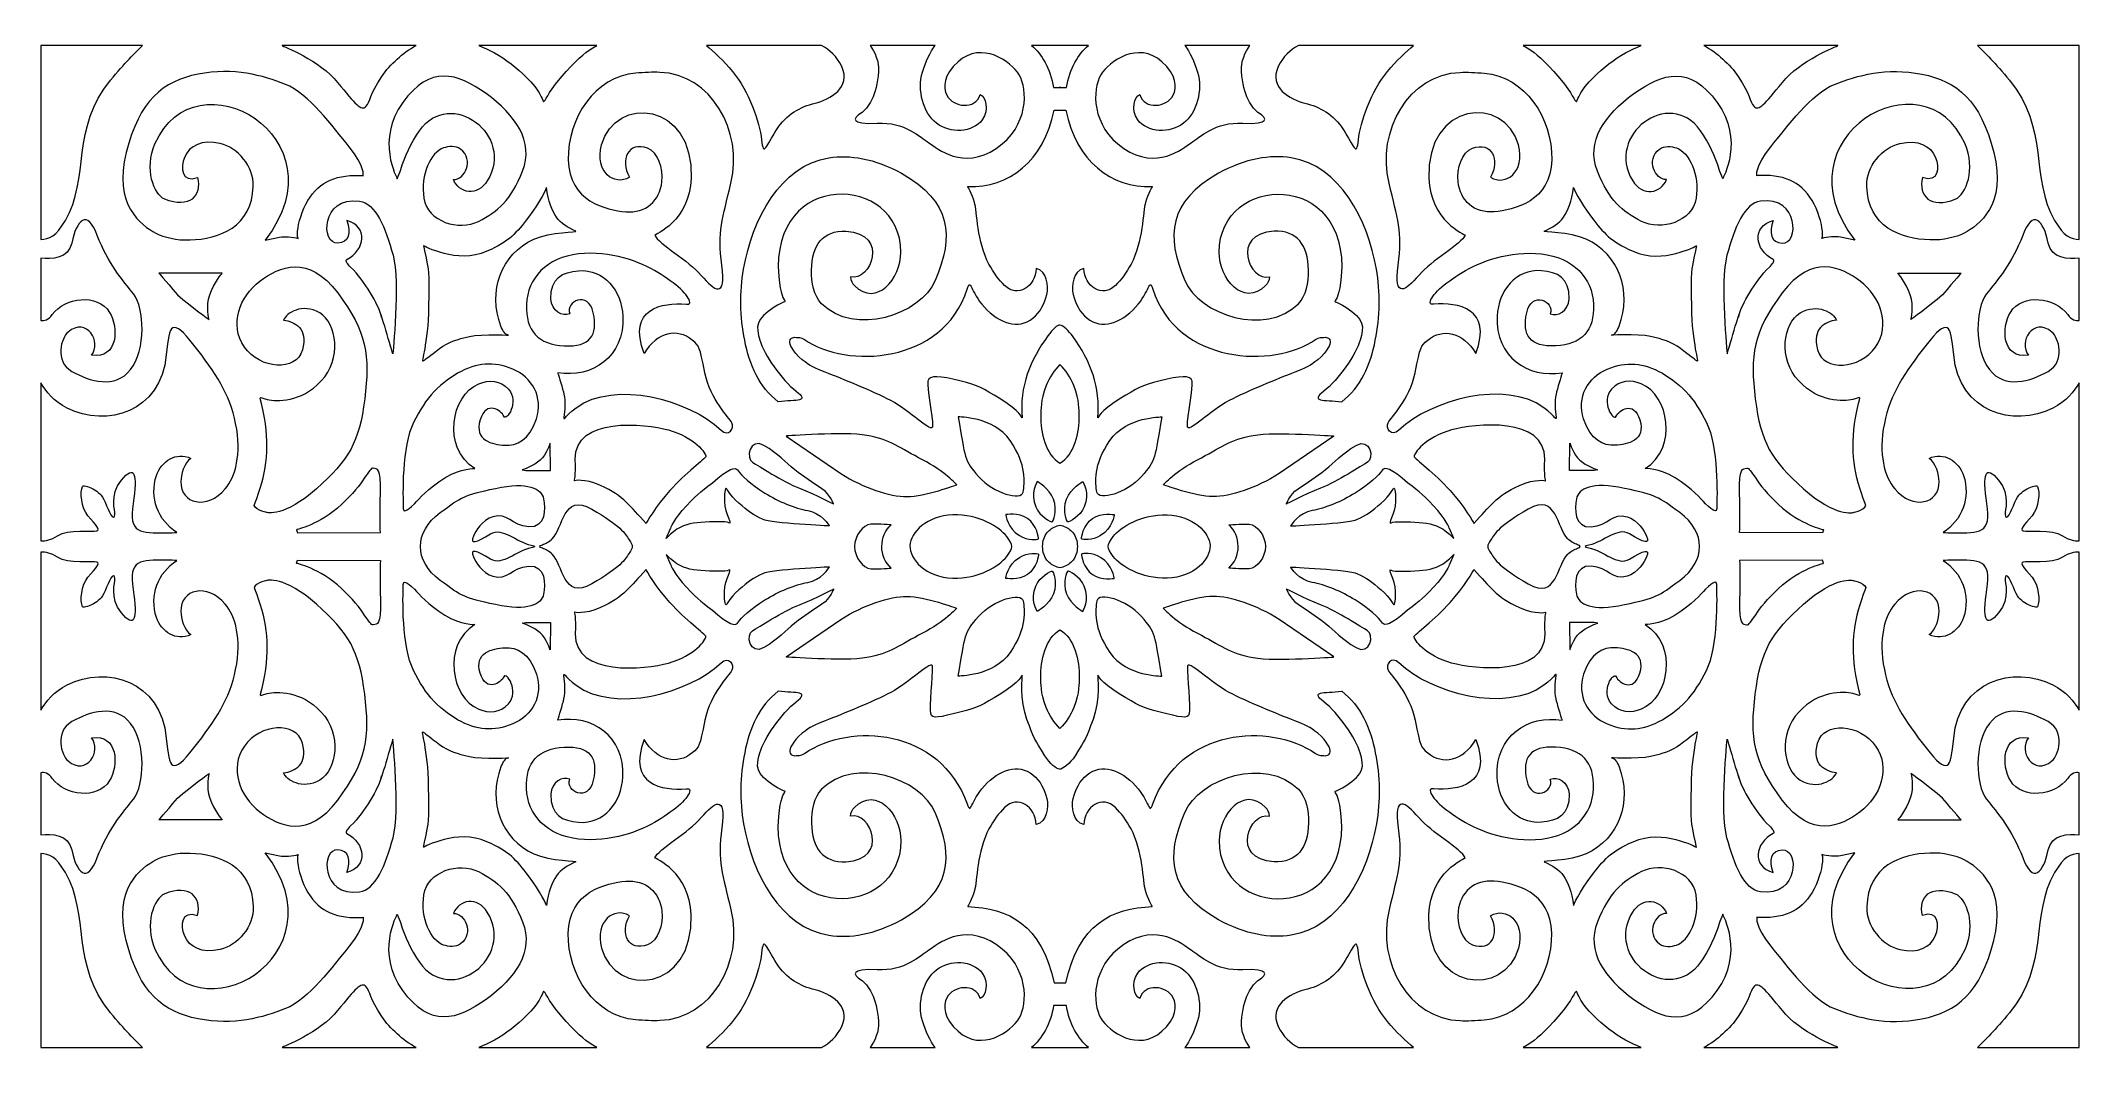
# Model space of a CAD drawing. Header units: millimetres. Extents: x -1200 to 1200, y -596 to 596.
import ezdxf

# ---------------------------------------------------------------- set-up
doc = ezdxf.new("R2010")
doc.units = ezdxf.units.MM
doc.header["$MEASUREMENT"] = 0
doc.layers.add('Layer 1', color=7, linetype='Continuous')

msp = doc.modelspace()

# ---------------------------------------------------------------- linework, layer by layer
at = {"layer": 'Layer 1', "color": 250, "lineweight": 20}
for points, knots in [([(-1200.05, 361.4066), (-1200.05, 361.4066), (-1200.05, 589.9734), (-1200.05, 589.9734), (-1200.05, 589.9734), (-1080.1026, 589.9734), (-1080.1026, 589.9734), (-1088.4128, 582.1539), (-1101.5974, 568.8331), (-1117.9148, 549.2137), (-1164.5775, 493.106), (-1142.1172, 433.2019), (-1171.0751, 383.9695), (-1182.0798, 365.2579), (-1190.2763, 361.9702), (-1200.05, 361.4066)], [0, 0, 0, 0, 0.2, 0.2, 0.2, 0.4, 0.4, 0.4, 0.6, 0.6, 0.6, 0.8, 0.8, 0.8, 1, 1, 1, 1]), ([(-820.5717, 436.6143), (-820.5717, 436.6143), (-827.164, 437.3388), (-836.0723, 436.7465), (-863.6333, 434.9158), (-881.7092, 421.09), (-892.3387, 393.1592), (-897.2513, 380.2519), (-898.7348, 368.1796), (-897.1925, 362.8628), (-902.8921, 364.6436), (-913.7477, 365.259), (-918.9945, 364.2144), (-918.9945, 364.2144), (-935.8247, 360.861), (-935.8247, 360.861), (-841.7661, 482.1803), (-1018.4753, 583.2258), (-1065.5716, 474.1042), (-1078.3262, 444.5522), (-1067.1069, 414.3573), (-1054.1348, 409.1171), (-1025.2332, 397.4407), (-1010.1831, 412.4377), (-1015.5143, 434.6453), (-1034.2788, 427.6512), (-1036.0214, 446.1178), (-1030.5592, 458.8463), (-1025.0966, 471.5758), (-1010.2383, 479.6235), (-988.9107, 474.5729), (-967.7959, 469.5736), (-949.2935, 447.6912), (-949.9343, 424.1204), (-951.2362, 376.178), (-989.8708, 362.0879), (-1024.3483, 360.9723), (-1039.6626, 360.4767), (-1055.0974, 363.9298), (-1064.6977, 368.9822), (-1081.7661, 377.9677), (-1115.2199, 402.684), (-1099.5176, 464.0887), (-1083.8145, 525.4953), (-1056.5039, 547.9618), (-1014.8562, 556.1992), (-973.2077, 564.4366), (-938.3867, 554.7019), (-911.7603, 544.2173), (-885.1328, 533.7331), (-856.2419, 494.4479), (-836.8906, 470.5682), (-817.5378, 446.6911), (-820.5717, 436.6143), (-820.5717, 436.6143)], [0, 0, 0, 0, 0.055555556, 0.055555556, 0.055555556, 0.111111111, 0.111111111, 0.111111111, 0.166666667, 0.166666667, 0.166666667, 0.222222222, 0.222222222, 0.222222222, 0.277777778, 0.277777778, 0.277777778, 0.333333333, 0.333333333, 0.333333333, 0.388888889, 0.388888889, 0.388888889, 0.444444444, 0.444444444, 0.444444444, 0.5, 0.5, 0.5, 0.555555556, 0.555555556, 0.555555556, 0.611111111, 0.611111111, 0.611111111, 0.666666667, 0.666666667, 0.666666667, 0.722222222, 0.722222222, 0.722222222, 0.777777778, 0.777777778, 0.777777778, 0.833333333, 0.833333333, 0.833333333, 0.888888889, 0.888888889, 0.888888889, 0.944444444, 0.944444444, 0.944444444, 1, 1, 1, 1]), ([(-915.6426, 589.9734), (-915.6426, 589.9734), (-758.182, 589.9734), (-758.182, 589.9734), (-773.7923, 581.4869), (-788.4779, 568.2434), (-798.558, 553.4008), (-812.8265, 532.3912), (-812.051, 523.762), (-817.1937, 518.1214), (-822.3371, 512.4804), (-829.9571, 520.7115), (-850.5559, 546.5064), (-871.155, 572.302), (-915.6967, 589.7523), (-915.6967, 589.7523), (-915.6967, 589.7523), (-915.6426, 589.9734), (-915.6426, 589.9734)], [0, 0, 0, 0, 0.166666667, 0.166666667, 0.166666667, 0.333333333, 0.333333333, 0.333333333, 0.5, 0.5, 0.5, 0.666666667, 0.666666667, 0.666666667, 0.833333333, 0.833333333, 0.833333333, 1, 1, 1, 1]), ([(-684.2977, 589.9734), (-684.2977, 589.9734), (-545.2166, 589.9734), (-545.2166, 589.9734), (-558.9853, 581.9436), (-564.1663, 577.8213), (-581.3893, 559.3155), (-603.135, 535.9493), (-603.0968, 528.3879), (-607.9833, 523.5144), (-612.6018, 533.8022), (-618.5925, 546.3988), (-646.3604, 568.3869), (-659.0462, 578.4326), (-672.9437, 585.3837), (-684.2977, 589.9734)], [0, 0, 0, 0, 0.2, 0.2, 0.2, 0.4, 0.4, 0.4, 0.6, 0.6, 0.6, 0.8, 0.8, 0.8, 1, 1, 1, 1]), ([(-416.4209, 589.9734), (-416.4209, 589.9734), (-281.0127, 589.9734), (-281.0127, 589.9734), (-271.035, 584.6813), (-262.8526, 577.3267), (-257.0156, 565.132), (-245.2468, 540.5457), (-271.0255, 526.4085), (-288.3971, 522.1049), (-305.7702, 517.8036), (-322.0221, 509.1983), (-333.7903, 490.759), (-345.5558, 472.3183), (-349.36, 457.5914), (-351.4656, 478.8765), (-353.5703, 500.1628), (-366.3809, 535.9945), (-385.536, 559.3483), (-395.9035, 571.9879), (-407.7408, 582.7538), (-416.4209, 589.9734)], [0, 0, 0, 0, 0.142857143, 0.142857143, 0.142857143, 0.285714286, 0.285714286, 0.285714286, 0.428571429, 0.428571429, 0.428571429, 0.571428571, 0.571428571, 0.571428571, 0.714285714, 0.714285714, 0.714285714, 0.857142857, 0.857142857, 0.857142857, 1, 1, 1, 1]), ([(-223.4867, 589.9734), (-223.4867, 589.9734), (-147.1023, 589.9734), (-147.1023, 589.9734), (-152.8251, 582.065), (-158.2891, 571.4464), (-162.0452, 558.5525), (-168.2292, 537.3338), (-161.295, 510.8383), (-145.5445, 498.4967), (-129.7939, 486.1567), (-102.7898, 486.9791), (-91.5423, 502.6102), (-83.1032, 514.3318), (-88.0027, 529.9558), (-93.9507, 532.374), (-99.4818, 513.9855), (-125.775, 516.9491), (-133.2916, 531.515), (-138.011, 540.6533), (-137.3867, 555.4683), (-120.0419, 570.8929), (-92.2906, 595.5755), (-57.7884, 571.716), (-48.0371, 555.2622), (-38.2873, 538.8094), (-36.0379, 495.2068), (-75.0404, 468.8819), (-114.0419, 442.5559), (-144.795, 468.8819), (-154.5452, 475.463), (-164.2965, 482.0436), (-183.0485, 500.143), (-215.3009, 498.4967), (-247.5525, 496.8516), (-243.8013, 504.2557), (-234.8013, 510.014), (-225.8002, 515.7741), (-215.3009, 531.4052), (-213.8006, 559.3756), (-213.1461, 571.567), (-217.907, 582.0378), (-223.4867, 589.9734)], [0, 0, 0, 0, 0.071428571, 0.071428571, 0.071428571, 0.142857143, 0.142857143, 0.142857143, 0.214285714, 0.214285714, 0.214285714, 0.285714286, 0.285714286, 0.285714286, 0.357142857, 0.357142857, 0.357142857, 0.428571429, 0.428571429, 0.428571429, 0.5, 0.5, 0.5, 0.571428571, 0.571428571, 0.571428571, 0.642857143, 0.642857143, 0.642857143, 0.714285714, 0.714285714, 0.714285714, 0.785714286, 0.785714286, 0.785714286, 0.857142857, 0.857142857, 0.857142857, 0.928571429, 0.928571429, 0.928571429, 1, 1, 1, 1]), ([(-33.6301, 589.9734), (-33.6301, 589.9734), (33.5283, 589.9734), (33.5283, 589.9734), (21.5526, 580.132), (11.3794, 562.6876), (7.4331, 540.4545), (-13.5916, 540.4545), (13.3514, 540.4545), (-7.536, 540.4545), (-11.4805, 562.6876), (-21.6544, 580.132), (-33.6301, 589.9734)], [0, 0, 0, 0, 0.25, 0.25, 0.25, 0.5, 0.5, 0.5, 0.75, 0.75, 0.75, 1, 1, 1, 1]), ([(147, 589.9734), (147, 589.9734), (223.3845, 589.9734), (223.3845, 589.9734), (217.8052, 582.0378), (213.0454, 571.567), (213.6987, 559.3756), (215.1995, 531.4052), (225.6998, 515.7741), (234.7013, 510.014), (243.7006, 504.2557), (247.4515, 496.8516), (215.1995, 498.4967), (182.946, 500.143), (164.1958, 482.0436), (154.4441, 475.463), (144.6939, 468.8819), (113.9416, 442.5559), (74.9379, 468.8819), (35.9364, 495.2068), (38.187, 538.8094), (47.9364, 555.2622), (57.6873, 571.716), (92.1907, 595.5755), (119.9419, 570.8929), (137.2874, 555.4683), (137.9095, 540.6533), (133.1916, 531.515), (125.6747, 516.9491), (99.3811, 513.9855), (93.8497, 532.374), (87.9012, 529.9558), (83.0029, 514.3318), (91.4405, 502.6102), (102.6891, 486.9791), (129.6932, 486.1567), (145.4449, 498.4967), (161.1946, 510.8383), (168.1285, 537.3338), (161.9448, 558.5525), (158.1881, 571.4464), (152.7229, 582.065), (147, 589.9734)], [0, 0, 0, 0, 0.071428571, 0.071428571, 0.071428571, 0.142857143, 0.142857143, 0.142857143, 0.214285714, 0.214285714, 0.214285714, 0.285714286, 0.285714286, 0.285714286, 0.357142857, 0.357142857, 0.357142857, 0.428571429, 0.428571429, 0.428571429, 0.5, 0.5, 0.5, 0.571428571, 0.571428571, 0.571428571, 0.642857143, 0.642857143, 0.642857143, 0.714285714, 0.714285714, 0.714285714, 0.785714286, 0.785714286, 0.785714286, 0.857142857, 0.857142857, 0.857142857, 0.928571429, 0.928571429, 0.928571429, 1, 1, 1, 1]), ([(280.9109, 589.9734), (280.9109, 589.9734), (416.3191, 589.9734), (416.3191, 589.9734), (407.6394, 582.7538), (395.8035, 571.9879), (385.4353, 559.3483), (366.2798, 535.9945), (353.4685, 500.1628), (351.3652, 478.8765), (349.2601, 457.5914), (345.4562, 472.3183), (333.6884, 490.759), (321.9225, 509.1983), (305.6688, 517.8036), (288.2971, 522.1049), (270.9237, 526.4085), (245.145, 540.5457), (256.9146, 565.132), (262.7515, 577.3267), (270.9332, 584.6813), (280.9109, 589.9734)], [0, 0, 0, 0, 0.142857143, 0.142857143, 0.142857143, 0.285714286, 0.285714286, 0.285714286, 0.428571429, 0.428571429, 0.428571429, 0.571428571, 0.571428571, 0.571428571, 0.714285714, 0.714285714, 0.714285714, 0.857142857, 0.857142857, 0.857142857, 1, 1, 1, 1]), ([(545.1137, 589.9734), (545.1137, 589.9734), (684.1948, 589.9734), (684.1948, 589.9734), (672.8404, 585.3837), (658.9458, 578.4326), (646.2601, 568.3869), (618.4915, 546.3988), (612.5007, 533.8022), (607.8814, 523.5144), (602.9964, 528.3879), (603.034, 535.9493), (581.2897, 559.3155), (564.0667, 577.8213), (558.8824, 581.9436), (545.1137, 589.9734)], [0, 0, 0, 0, 0.2, 0.2, 0.2, 0.4, 0.4, 0.4, 0.6, 0.6, 0.6, 0.8, 0.8, 0.8, 1, 1, 1, 1]), ([(758.0798, 589.9734), (758.0798, 589.9734), (915.5427, 589.9734), (915.5427, 589.9734), (915.5427, 589.9734), (915.5968, 589.7523), (915.5968, 589.7523), (915.5968, 589.7523), (871.055, 572.302), (850.4555, 546.5064), (829.8568, 520.7115), (822.2361, 512.4804), (817.0926, 518.1214), (811.9503, 523.762), (812.7258, 532.3912), (798.4576, 553.4008), (788.3772, 568.2434), (773.6905, 581.4869), (758.0798, 589.9734)], [0, 0, 0, 0, 0.166666667, 0.166666667, 0.166666667, 0.333333333, 0.333333333, 0.333333333, 0.5, 0.5, 0.5, 0.666666667, 0.666666667, 0.666666667, 0.833333333, 0.833333333, 0.833333333, 1, 1, 1, 1]), ([(820.4721, 436.6143), (820.4721, 436.6143), (827.0629, 437.3388), (835.9731, 436.7465), (863.5315, 434.9158), (881.6099, 421.09), (892.2365, 393.1592), (897.1503, 380.2519), (898.6344, 368.1796), (897.0932, 362.8628), (902.7917, 364.6436), (913.6455, 365.259), (918.8946, 364.2144), (918.8946, 364.2144), (935.7225, 360.861), (935.7225, 360.861), (841.6646, 482.1803), (1018.3746, 583.2258), (1065.4712, 474.1042), (1078.2255, 444.5522), (1067.0066, 414.3573), (1054.0344, 409.1171), (1025.1317, 397.4407), (1010.0831, 412.4377), (1015.4121, 434.6453), (1034.1788, 427.6512), (1035.92, 446.1178), (1030.4585, 458.8463), (1024.9956, 471.5758), (1010.1376, 479.6235), (988.81, 474.5729), (967.6941, 469.5736), (949.1931, 447.6912), (949.8325, 424.1204), (951.1355, 376.178), (989.77, 362.0879), (1024.2479, 360.9723), (1039.5623, 360.4767), (1054.997, 363.9298), (1064.5963, 368.9822), (1081.6654, 377.9677), (1115.1196, 402.684), (1099.4176, 464.0887), (1083.7131, 525.4953), (1056.4039, 547.9618), (1014.7558, 556.1992), (973.1073, 564.4366), (938.2856, 554.7019), (911.6585, 544.2173), (885.031, 533.7331), (856.1415, 494.4479), (836.7891, 470.5682), (817.4379, 446.6911), (820.4721, 436.6143), (820.4721, 436.6143)], [0, 0, 0, 0, 0.055555556, 0.055555556, 0.055555556, 0.111111111, 0.111111111, 0.111111111, 0.166666667, 0.166666667, 0.166666667, 0.222222222, 0.222222222, 0.222222222, 0.277777778, 0.277777778, 0.277777778, 0.333333333, 0.333333333, 0.333333333, 0.388888889, 0.388888889, 0.388888889, 0.444444444, 0.444444444, 0.444444444, 0.5, 0.5, 0.5, 0.555555556, 0.555555556, 0.555555556, 0.611111111, 0.611111111, 0.611111111, 0.666666667, 0.666666667, 0.666666667, 0.722222222, 0.722222222, 0.722222222, 0.777777778, 0.777777778, 0.777777778, 0.833333333, 0.833333333, 0.833333333, 0.888888889, 0.888888889, 0.888888889, 0.944444444, 0.944444444, 0.944444444, 1, 1, 1, 1]), ([(1079.9997, 589.9734), (1079.9997, 589.9734), (1199.95, 589.9734), (1199.95, 589.9734), (1199.95, 589.9734), (1199.95, 361.4066), (1199.95, 361.4066), (1190.1752, 361.9695), (1181.9813, 365.2564), (1170.9744, 383.9695), (1142.0165, 433.2019), (1164.476, 493.106), (1117.8141, 549.2137), (1101.497, 568.8331), (1088.3099, 582.1539), (1079.9997, 589.9734)], [0, 0, 0, 0, 0.2, 0.2, 0.2, 0.4, 0.4, 0.4, 0.6, 0.6, 0.6, 0.8, 0.8, 0.8, 1, 1, 1, 1]), ([(-780.3614, 433.0707), (-780.3614, 433.0707), (-806.1183, 479.1376), (-773.7544, 523.0569), (-741.3912, 566.9744), (-710.4342, 558.0841), (-675.7464, 533.3234), (-641.0573, 508.5608), (-619.1646, 476.4799), (-632.7986, 442.1298), (-646.4319, 407.7808), (-661.7701, 394.6367), (-684.7089, 382.8972), (-707.6495, 371.1585), (-744.572, 382.3415), (-748.9766, 410.1229), (-753.382, 437.9024), (-740.782, 464.4065), (-725.8516, 469.3058), (-719.9042, 471.2572), (-711.5234, 472.2383), (-705.8833, 467.8967), (-689.3167, 455.144), (-700.659, 431.5843), (-714.2764, 432.1393), (-707.7404, 415.4666), (-685.8058, 412.1068), (-674.2884, 430.6234), (-641.1588, 483.8785), (-717.3861, 541.8379), (-754.2632, 489.5669), (-764.0219, 475.733), (-771.6404, 458.5613), (-776.2453, 444.0992), (-777.2874, 440.829), (-778.6026, 437.1962), (-780.3614, 433.0707)], [0, 0, 0, 0, 0.083333333, 0.083333333, 0.083333333, 0.166666667, 0.166666667, 0.166666667, 0.25, 0.25, 0.25, 0.333333333, 0.333333333, 0.333333333, 0.416666667, 0.416666667, 0.416666667, 0.5, 0.5, 0.5, 0.583333333, 0.583333333, 0.583333333, 0.666666667, 0.666666667, 0.666666667, 0.75, 0.75, 0.75, 0.833333333, 0.833333333, 0.833333333, 0.916666667, 0.916666667, 0.916666667, 1, 1, 1, 1]), ([(-477.2123, 366.741), (-477.2123, 366.741), (-435.9588, 383.6583), (-434.2549, 433.5492), (-431.1548, 524.3712), (-523.8411, 532.2022), (-539.7014, 472.8184), (-548.2328, 440.8738), (-524.521, 424.0849), (-507.0014, 434.7522), (-518.4739, 455.8857), (-508.1392, 477.3374), (-485.7393, 468.966), (-473.2277, 464.2897), (-467.0786, 445.549), (-468.7203, 429.3846), (-470.9451, 407.4779), (-488.1132, 392.0582), (-511.1948, 394.168), (-534.2753, 396.2766), (-578.2652, 406.2567), (-579.015, 455.5369), (-579.7645, 504.8186), (-547.5636, 553.2768), (-499.6383, 557.382), (-489.1553, 558.2806), (-479.7099, 558.6682), (-471.1494, 558.3721), (-411.2182, 556.3053), (-372.5926, 489.9116), (-387.4273, 427.7786), (-397.3199, 386.3481), (-403.6148, 370.5646), (-398.2207, 331.1095), (-392.824, 291.6521), (-406.7528, 300.446), (-422.5015, 319.271), (-437.1191, 336.749), (-472.7503, 356.0215), (-477.2123, 366.741)], [0, 0, 0, 0, 0.076923077, 0.076923077, 0.076923077, 0.153846154, 0.153846154, 0.153846154, 0.230769231, 0.230769231, 0.230769231, 0.307692308, 0.307692308, 0.307692308, 0.384615385, 0.384615385, 0.384615385, 0.461538462, 0.461538462, 0.461538462, 0.538461538, 0.538461538, 0.538461538, 0.615384615, 0.615384615, 0.615384615, 0.692307692, 0.692307692, 0.692307692, 0.769230769, 0.769230769, 0.769230769, 0.846153846, 0.846153846, 0.846153846, 0.923076923, 0.923076923, 0.923076923, 1, 1, 1, 1]), ([(477.112, 366.741), (477.112, 366.741), (435.8589, 383.6583), (434.1549, 433.5492), (431.0544, 524.3712), (523.7412, 532.2022), (539.5992, 472.8184), (548.1317, 440.8738), (524.4203, 424.0849), (506.8996, 434.7522), (518.3743, 455.8857), (508.0374, 477.3374), (485.6397, 468.966), (473.127, 464.2897), (466.9768, 445.549), (468.6192, 429.3846), (470.8443, 407.4779), (488.0128, 392.0582), (511.0934, 394.168), (534.1746, 396.2766), (578.1642, 406.2567), (578.9136, 455.5369), (579.663, 504.8186), (547.464, 553.2768), (499.538, 557.382), (489.0538, 558.2806), (479.6092, 558.6682), (471.0483, 558.3721), (411.1164, 556.3053), (372.4907, 489.9116), (387.3269, 427.7786), (397.2196, 386.3481), (403.5159, 370.5646), (398.1196, 331.1095), (392.7225, 291.6521), (406.6535, 300.446), (422.4005, 319.271), (437.0187, 336.749), (472.6484, 356.0215), (477.112, 366.741)], [0, 0, 0, 0, 0.076923077, 0.076923077, 0.076923077, 0.153846154, 0.153846154, 0.153846154, 0.230769231, 0.230769231, 0.230769231, 0.307692308, 0.307692308, 0.307692308, 0.384615385, 0.384615385, 0.384615385, 0.461538462, 0.461538462, 0.461538462, 0.538461538, 0.538461538, 0.538461538, 0.615384615, 0.615384615, 0.615384615, 0.692307692, 0.692307692, 0.692307692, 0.769230769, 0.769230769, 0.769230769, 0.846153846, 0.846153846, 0.846153846, 0.923076923, 0.923076923, 0.923076923, 1, 1, 1, 1]), ([(780.2607, 433.0707), (780.2607, 433.0707), (806.0176, 479.1376), (773.6545, 523.0569), (741.2912, 566.9744), (710.3331, 558.0841), (675.645, 533.3234), (640.9565, 508.5608), (619.0642, 476.4799), (632.6971, 442.1298), (646.33, 407.7808), (661.6694, 394.6367), (684.6085, 382.8972), (707.547, 371.1585), (744.4716, 382.3415), (748.8774, 410.1229), (753.282, 437.9024), (740.6809, 464.4065), (725.7509, 469.3058), (719.8032, 471.2572), (711.4234, 472.2383), (705.7826, 467.8967), (689.2172, 455.144), (700.5593, 431.5843), (714.176, 432.1393), (707.639, 415.4666), (685.7047, 412.1068), (674.1884, 430.6234), (641.0589, 483.8785), (717.2857, 541.8379), (754.1625, 489.5669), (763.9215, 475.733), (771.5401, 458.5613), (776.1439, 444.0992), (777.186, 440.829), (778.5008, 437.1962), (780.2607, 433.0707)], [0, 0, 0, 0, 0.083333333, 0.083333333, 0.083333333, 0.166666667, 0.166666667, 0.166666667, 0.25, 0.25, 0.25, 0.333333333, 0.333333333, 0.333333333, 0.416666667, 0.416666667, 0.416666667, 0.5, 0.5, 0.5, 0.583333333, 0.583333333, 0.583333333, 0.666666667, 0.666666667, 0.666666667, 0.75, 0.75, 0.75, 0.833333333, 0.833333333, 0.833333333, 0.916666667, 0.916666667, 0.916666667, 1, 1, 1, 1]), ([(-7.0811, 513.8418), (-18.6511, 454.0235), (-60.2962, 421.9472), (-108.6062, 424.0849), (-108.6062, 424.0849), (-103.7377, 415.0909), (-100.7326, 405.1717), (-97.727, 395.2496), (-97.7348, 358.1324), (-83.6617, 332.4058), (-78.3861, 322.7601), (-71.9752, 313.7907), (-65.4091, 307.3982), (-49.8978, 292.29), (-28.8949, 306.0933), (-27.9909, 327.4438), (-15.4582, 324.6375), (-13.0983, 306.6113), (-15.5296, 296.7433), (-18.0084, 286.6815), (-23.125, 275.8376), (-31.928, 268.8166), (-49.1292, 255.0951), (-71.8034, 262.8134), (-89.0042, 281.6795), (-106.2062, 300.5464), (-104.8667, 317.0877), (-109.3324, 303.1197), (-137.7113, 214.3776), (-251.9948, 209.3659), (-300.8937, 243.7026), (-305.3006, 246.7946), (-308.9223, 246.0405), (-308.9223, 246.0405), (-317.3267, 247.8818), (-326.8792, 242.0492), (-303.8028, 219.6421), (-292.4407, 212.6551), (-298.5452, 213.932), (-276.6526, 205.357), (-254.7603, 196.7801), (-221.1404, 183.0586), (-199.2474, 171.9103), (-177.3555, 160.7636), (-149.99, 131.6044), (-149.99, 141.8944), (-149.99, 152.1852), (-156.7892, 187.6135), (-155.4897, 194.8706), (-154.19, 202.1276), (-141.1281, 200.8977), (-117.9331, 195.0659), (-94.7396, 189.2326), (-92.6826, 187.4865), (-69.8907, 173.3564), (-47.1003, 159.2252), (-44.4367, 151.3299), (-44.4367, 151.3299), (-48.2399, 188.5487), (-34.9483, 219.7355), (-14.2648, 248.1212), (-8.6565, 255.8167), (-3.4082, 261.1376), (-0.0511, 260.6853), (4.3252, 260.0933), (9.8614, 254.4788), (15.4168, 246.8379), (35.551, 219.1439), (48.0214, 187.4066), (44.3364, 151.3299), (44.3364, 151.3299), (46.9996, 159.2252), (69.7896, 173.3564), (92.5812, 187.4865), (94.6385, 189.2326), (117.8327, 195.0659), (141.0269, 200.8977), (154.09, 202.1276), (155.3898, 194.8706), (156.6877, 187.6135), (149.89, 152.1852), (149.89, 141.8944), (149.89, 131.6044), (177.2552, 160.7636), (199.1467, 171.9103), (221.039, 183.0586), (254.6585, 196.7801), (276.55, 205.357), (298.4445, 213.932), (292.3403, 212.6551), (303.7016, 219.6421), (326.7788, 242.0492), (317.226, 247.8818), (308.8216, 246.0405), (308.8216, 246.0405), (305.1994, 246.7946), (300.793, 243.7026), (251.8933, 209.3659), (137.6095, 214.3776), (109.2321, 303.1197), (104.7656, 317.0877), (106.1048, 300.5464), (88.9032, 281.6795), (71.7041, 262.8134), (49.0285, 255.0951), (31.8277, 268.8166), (23.0235, 275.8376), (17.9073, 286.6815), (15.4289, 296.7433), (12.9987, 306.6113), (15.3575, 324.6375), (27.8916, 327.4438), (28.7946, 306.0933), (49.7967, 292.29), (65.3084, 307.3982), (71.8742, 313.7907), (78.2839, 322.7601), (83.5598, 332.4058), (97.6334, 358.1324), (97.6263, 395.2496), (100.63, 405.1717), (103.637, 415.0909), (108.5047, 424.0849), (108.5047, 424.0849), (60.1962, 421.9472), (18.5508, 454.0235), (6.9803, 513.8418), (6.9803, 513.8418), (-7.0811, 513.8418), (-7.0811, 513.8418)], [0, 0, 0, 0, 0.023255814, 0.023255814, 0.023255814, 0.046511628, 0.046511628, 0.046511628, 0.069767442, 0.069767442, 0.069767442, 0.093023256, 0.093023256, 0.093023256, 0.11627907, 0.11627907, 0.11627907, 0.139534884, 0.139534884, 0.139534884, 0.162790698, 0.162790698, 0.162790698, 0.186046512, 0.186046512, 0.186046512, 0.209302326, 0.209302326, 0.209302326, 0.23255814, 0.23255814, 0.23255814, 0.255813953, 0.255813953, 0.255813953, 0.279069767, 0.279069767, 0.279069767, 0.302325581, 0.302325581, 0.302325581, 0.325581395, 0.325581395, 0.325581395, 0.348837209, 0.348837209, 0.348837209, 0.372093023, 0.372093023, 0.372093023, 0.395348837, 0.395348837, 0.395348837, 0.418604651, 0.418604651, 0.418604651, 0.441860465, 0.441860465, 0.441860465, 0.465116279, 0.465116279, 0.465116279, 0.488372093, 0.488372093, 0.488372093, 0.511627907, 0.511627907, 0.511627907, 0.534883721, 0.534883721, 0.534883721, 0.558139535, 0.558139535, 0.558139535, 0.581395349, 0.581395349, 0.581395349, 0.604651163, 0.604651163, 0.604651163, 0.627906977, 0.627906977, 0.627906977, 0.651162791, 0.651162791, 0.651162791, 0.674418605, 0.674418605, 0.674418605, 0.697674419, 0.697674419, 0.697674419, 0.720930233, 0.720930233, 0.720930233, 0.744186047, 0.744186047, 0.744186047, 0.76744186, 0.76744186, 0.76744186, 0.790697674, 0.790697674, 0.790697674, 0.813953488, 0.813953488, 0.813953488, 0.837209302, 0.837209302, 0.837209302, 0.860465116, 0.860465116, 0.860465116, 0.88372093, 0.88372093, 0.88372093, 0.906976744, 0.906976744, 0.906976744, 0.930232558, 0.930232558, 0.930232558, 0.953488372, 0.953488372, 0.953488372, 0.976744186, 0.976744186, 0.976744186, 1, 1, 1, 1]), ([(-310.8022, 182.9275), (-327.4862, 195.7493), (-348.7299, 226.4857), (-353.4139, 242.8705), (-358.0991, 259.2508), (-358.8691, 267.2488), (-336.3894, 281.951), (-313.9078, 296.6552), (-327.5307, 274.1999), (-331.1911, 318.058), (-341.7798, 444.9589), (-187.3873, 439.3467), (-187.3873, 346.5624), (-187.3873, 315.5475), (-216.0275, 281.1634), (-242.0664, 307.4165), (-244.6059, 309.9756), (-246.3316, 313.2674), (-246.872, 317.4234), (-223.127, 311.2469), (-200.1135, 368.8164), (-252.2127, 371.1999), (-279.1512, 372.4331), (-291.9342, 355.294), (-292.4959, 325.659), (-292.7764, 310.9302), (-289.885, 295.1859), (-280.6965, 285.9102), (-242.4375, 247.2861), (-164.0038, 272.5331), (-146.8616, 313.409), (-124.7995, 366.0258), (-127.3166, 406.027), (-186.738, 439.4721), (-218.3049, 457.2399), (-247.8886, 461.4546), (-272.0845, 457.774), (-329.4765, 449.0391), (-362.6498, 384.306), (-372.5554, 326.7465), (-377.2519, 299.4454), (-376.9641, 270.9118), (-371.2994, 242.7738), (-365.4758, 213.8413), (-354.2848, 187.7472), (-331.7963, 170.3679), (-309.904, 172.943), (-294.1162, 170.1094), (-310.8022, 182.9275)], [0, 0, 0, 0, 0.0625, 0.0625, 0.0625, 0.125, 0.125, 0.125, 0.1875, 0.1875, 0.1875, 0.25, 0.25, 0.25, 0.3125, 0.3125, 0.3125, 0.375, 0.375, 0.375, 0.4375, 0.4375, 0.4375, 0.5, 0.5, 0.5, 0.5625, 0.5625, 0.5625, 0.625, 0.625, 0.625, 0.6875, 0.6875, 0.6875, 0.75, 0.75, 0.75, 0.8125, 0.8125, 0.8125, 0.875, 0.875, 0.875, 0.9375, 0.9375, 0.9375, 1, 1, 1, 1]), ([(310.6996, 182.9275), (327.3862, 195.7493), (348.6295, 226.4857), (353.3132, 242.8705), (357.9965, 259.2508), (358.7688, 267.2488), (336.2879, 281.951), (313.8067, 296.6552), (327.4315, 274.1999), (331.0908, 318.058), (341.6783, 444.9589), (187.2859, 439.3467), (187.2859, 346.5624), (187.2859, 315.5475), (215.9265, 281.1634), (241.9639, 307.4165), (244.5063, 309.9756), (246.2305, 313.2674), (246.7712, 317.4234), (223.0263, 311.2469), (200.0125, 368.8164), (252.1119, 371.1999), (279.049, 372.4331), (291.8327, 355.294), (292.3955, 325.659), (292.6749, 310.9302), (289.7835, 295.1859), (280.5958, 285.9102), (242.3371, 247.2861), (163.9035, 272.5331), (146.7619, 313.409), (124.6981, 366.0258), (127.2148, 406.027), (186.6369, 439.4721), (218.205, 457.2399), (247.7868, 461.4546), (271.9841, 457.774), (329.3747, 449.0391), (362.548, 384.306), (372.4536, 326.7465), (377.152, 299.4454), (376.8638, 270.9118), (371.1995, 242.7738), (365.375, 213.8413), (354.1852, 187.7472), (331.6952, 170.3679), (309.8022, 172.943), (294.0152, 170.1094), (310.6996, 182.9275)], [0, 0, 0, 0, 0.0625, 0.0625, 0.0625, 0.125, 0.125, 0.125, 0.1875, 0.1875, 0.1875, 0.25, 0.25, 0.25, 0.3125, 0.3125, 0.3125, 0.375, 0.375, 0.375, 0.4375, 0.4375, 0.4375, 0.5, 0.5, 0.5, 0.5625, 0.5625, 0.5625, 0.625, 0.625, 0.625, 0.6875, 0.6875, 0.6875, 0.75, 0.75, 0.75, 0.8125, 0.8125, 0.8125, 0.875, 0.875, 0.875, 0.9375, 0.9375, 0.9375, 1, 1, 1, 1]), ([(-785.7095, 226.8446), (-785.7095, 226.8446), (-776.8383, 310.9593), (-785.3175, 343.0861), (-793.7959, 375.2163), (-805.9527, 404.3321), (-824.8424, 406.7444), (-870.4656, 412.5718), (-870.4233, 355.7978), (-850.1429, 357.0261), (-837.2973, 357.8052), (-834.5495, 369.2493), (-839.7412, 384.0568), (-814.3741, 376.7438), (-817.8644, 349.5506), (-839.7971, 337.8138), (-842.0396, 336.6153), (-838.3159, 332.1989), (-835.2202, 329.0583), (-818.0977, 311.6854), (-802.8265, 286.4384), (-798.8617, 270.0121), (-802.8265, 286.4384), (-785.7095, 226.8446), (-785.7095, 226.8446)], [0, 0, 0, 0, 0.125, 0.125, 0.125, 0.25, 0.25, 0.25, 0.375, 0.375, 0.375, 0.5, 0.5, 0.5, 0.625, 0.625, 0.625, 0.75, 0.75, 0.75, 0.875, 0.875, 0.875, 1, 1, 1, 1]), ([(-749.3274, 354.1724), (-749.3274, 354.1724), (-710.0436, 332.0342), (-674.7316, 347.6313), (-647.8144, 359.5206), (-640.2868, 369.0554), (-625.7502, 387.8977), (-611.2148, 406.7411), (-604.6063, 422.6848), (-604.6063, 422.6848), (-600.17, 389.9989), (-589.3693, 379.872), (-570.2492, 371.4703), (-567.0574, 370.0683), (-599.3197, 370.9889), (-619.5831, 361.8089), (-658.1609, 344.3328), (-673.7311, 300.6099), (-658.317, 259.4868), (-656.0881, 253.5396), (-653.3756, 249.5602), (-650.4176, 249.2364), (-641.6087, 248.2713), (-680.8115, 250.6866), (-695.3473, 247.3047), (-709.8839, 243.9225), (-719.4276, 241.5607), (-730.6844, 232.9711), (-741.9415, 224.3826), (-746.3455, 221.161), (-749.7728, 218.4758), (-753.1976, 215.7931), (-743.8991, 238.3395), (-743.4102, 282.3593), (-742.9203, 326.3787), (-743.3657, 325.4263), (-746.3455, 339.7988), (-749.3274, 354.1724), (-749.3274, 354.1724), (-749.3274, 354.1724)], [0, 0, 0, 0, 0.076923077, 0.076923077, 0.076923077, 0.153846154, 0.153846154, 0.153846154, 0.230769231, 0.230769231, 0.230769231, 0.307692308, 0.307692308, 0.307692308, 0.384615385, 0.384615385, 0.384615385, 0.461538462, 0.461538462, 0.461538462, 0.538461538, 0.538461538, 0.538461538, 0.615384615, 0.615384615, 0.615384615, 0.692307692, 0.692307692, 0.692307692, 0.769230769, 0.769230769, 0.769230769, 0.846153846, 0.846153846, 0.846153846, 0.923076923, 0.923076923, 0.923076923, 1, 1, 1, 1]), ([(749.2267, 354.1724), (749.2267, 354.1724), (709.9414, 332.0342), (674.6316, 347.6313), (647.7148, 359.5206), (640.185, 369.0554), (625.6495, 387.8977), (611.1144, 406.7411), (604.5067, 422.6848), (604.5067, 422.6848), (600.0686, 389.9989), (589.2686, 379.872), (570.1469, 371.4703), (566.9551, 370.0683), (599.2208, 370.9889), (619.4832, 361.8089), (658.0587, 344.3328), (673.6304, 300.6099), (658.2152, 259.4868), (655.9874, 253.5396), (653.2753, 249.5602), (650.3165, 249.2364), (641.5087, 248.2713), (680.7104, 250.6866), (695.2462, 247.3047), (709.7821, 243.9225), (719.3264, 241.5607), (730.584, 232.9711), (741.8412, 224.3826), (746.2448, 221.161), (749.6714, 218.4758), (753.0969, 215.7931), (743.7991, 238.3395), (743.3095, 282.3593), (742.8203, 326.3787), (743.2646, 325.4263), (746.2448, 339.7988), (749.2267, 354.1724), (749.2267, 354.1724), (749.2267, 354.1724)], [0, 0, 0, 0, 0.076923077, 0.076923077, 0.076923077, 0.153846154, 0.153846154, 0.153846154, 0.230769231, 0.230769231, 0.230769231, 0.307692308, 0.307692308, 0.307692308, 0.384615385, 0.384615385, 0.384615385, 0.461538462, 0.461538462, 0.461538462, 0.538461538, 0.538461538, 0.538461538, 0.615384615, 0.615384615, 0.615384615, 0.692307692, 0.692307692, 0.692307692, 0.769230769, 0.769230769, 0.769230769, 0.846153846, 0.846153846, 0.846153846, 0.923076923, 0.923076923, 0.923076923, 1, 1, 1, 1]), ([(785.6088, 226.8446), (785.6088, 226.8446), (776.7369, 310.9593), (785.216, 343.0861), (793.6955, 375.2163), (805.852, 404.3321), (824.7402, 406.7444), (870.3652, 412.5718), (870.3233, 355.7978), (850.0429, 357.0261), (837.1966, 357.8052), (834.4488, 369.2493), (839.6394, 384.0568), (814.2729, 376.7438), (817.7629, 349.5506), (839.6949, 337.8138), (841.9378, 336.6153), (838.214, 332.1989), (835.1184, 329.0583), (817.9974, 311.6854), (802.7265, 286.4384), (798.7602, 270.0121), (802.7265, 286.4384), (785.6088, 226.8446), (785.6088, 226.8446)], [0, 0, 0, 0, 0.125, 0.125, 0.125, 0.25, 0.25, 0.25, 0.375, 0.375, 0.375, 0.5, 0.5, 0.5, 0.625, 0.625, 0.625, 0.75, 0.75, 0.75, 0.875, 0.875, 0.875, 1, 1, 1, 1]), ([(-1200.05, 266.3233), (-1200.05, 266.3233), (-1200.05, 339.4671), (-1200.05, 339.4671), (-1187.538, 338.0752), (-1167.2738, 338.8143), (-1163.5428, 357.2252), (-1158.0739, 384.2201), (-1145.3119, 398.2187), (-1133.4621, 366.2248), (-1121.6116, 334.2295), (-1103.3808, 313.2319), (-1090.6188, 297.2359), (-1077.8561, 281.2377), (-1076.0333, 231.2464), (-1094.2641, 208.2507), (-1112.4964, 185.2546), (-1142.5777, 194.2521), (-1163.5428, 206.2515), (-1184.5107, 218.2505), (-1175.6455, 246.2109), (-1167.9077, 252.5764), (-1145.7482, 270.8043), (-1127.9138, 240.5247), (-1140.2753, 225.1442), (-1108.656, 220.7274), (-1108.2076, 258.1587), (-1119.1004, 275.7439), (-1133.1883, 298.4837), (-1172.0296, 293.6614), (-1186.6071, 273.0858), (-1190.9565, 266.947), (-1195.7915, 265.2155), (-1200.05, 266.3233)], [0, 0, 0, 0, 0.090909091, 0.090909091, 0.090909091, 0.181818182, 0.181818182, 0.181818182, 0.272727273, 0.272727273, 0.272727273, 0.363636364, 0.363636364, 0.363636364, 0.454545455, 0.454545455, 0.454545455, 0.545454545, 0.545454545, 0.545454545, 0.636363636, 0.636363636, 0.636363636, 0.727272727, 0.727272727, 0.727272727, 0.818181818, 0.818181818, 0.818181818, 0.909090909, 0.909090909, 0.909090909, 1, 1, 1, 1]), ([(1199.95, 339.4675), (1199.95, 339.4675), (1199.95, 266.3241), (1199.95, 266.3241), (1195.6908, 265.2148), (1190.8569, 266.9455), (1186.506, 273.0858), (1171.9308, 293.6614), (1133.0868, 298.4837), (1118.9997, 275.7439), (1108.1069, 258.1587), (1108.5564, 220.7274), (1140.1738, 225.1442), (1127.8142, 240.5247), (1145.6478, 270.8043), (1167.8066, 252.5764), (1175.544, 246.2109), (1184.4086, 218.2505), (1163.4432, 206.2515), (1142.4774, 194.2521), (1112.3953, 185.2546), (1094.1638, 208.2507), (1075.9329, 231.2464), (1077.7562, 281.2377), (1090.5181, 297.2359), (1103.2793, 313.2319), (1121.5098, 334.2295), (1133.3603, 366.2248), (1145.212, 398.2187), (1157.9747, 384.2201), (1163.4432, 357.2252), (1167.1738, 338.8128), (1187.4387, 338.0752), (1199.95, 339.4675)], [0, 0, 0, 0, 0.090909091, 0.090909091, 0.090909091, 0.181818182, 0.181818182, 0.181818182, 0.272727273, 0.272727273, 0.272727273, 0.363636364, 0.363636364, 0.363636364, 0.454545455, 0.454545455, 0.454545455, 0.545454545, 0.545454545, 0.545454545, 0.636363636, 0.636363636, 0.636363636, 0.727272727, 0.727272727, 0.727272727, 0.818181818, 0.818181818, 0.818181818, 0.909090909, 0.909090909, 0.909090909, 1, 1, 1, 1]), ([(-934.4403, 40.1262), (-934.4403, 40.1262), (-913.2191, 34.055), (-875.3948, 67.9536), (-837.5705, 101.8536), (-824.9171, 122.5846), (-818.6568, 173.6978), (-812.3948, 224.8129), (-815.9753, 252.6944), (-850.4852, 298.6682), (-884.9937, 344.6431), (-918.756, 330.038), (-942.2819, 312.3296), (-965.8082, 294.6212), (-978.7232, 261.2283), (-960.2712, 234.9192), (-941.8199, 208.6093), (-899.2781, 205.6031), (-892.0523, 231.3954), (-884.8254, 257.1877), (-901.2132, 264.5803), (-914.1294, 266.6034), (-911.3234, 274.719), (-891.9614, 287.2551), (-871.6652, 275.1116), (-851.3668, 262.9687), (-845.4106, 220.7521), (-869.8586, 194.9471), (-894.3084, 169.1451), (-922.053, 170.6091), (-933.5852, 173.1383), (-945.1181, 175.6686), (-942.2539, 182.287), (-936.7465, 151.436), (-929.9465, 113.3504), (-935.1838, 83.2642), (-948.1637, 50.5623), (-951.855, 43.9857), (-934.4403, 40.1262), (-934.4403, 40.1262)], [0, 0, 0, 0, 0.076923077, 0.076923077, 0.076923077, 0.153846154, 0.153846154, 0.153846154, 0.230769231, 0.230769231, 0.230769231, 0.307692308, 0.307692308, 0.307692308, 0.384615385, 0.384615385, 0.384615385, 0.461538462, 0.461538462, 0.461538462, 0.538461538, 0.538461538, 0.538461538, 0.615384615, 0.615384615, 0.615384615, 0.692307692, 0.692307692, 0.692307692, 0.769230769, 0.769230769, 0.769230769, 0.846153846, 0.846153846, 0.846153846, 0.923076923, 0.923076923, 0.923076923, 1, 1, 1, 1]), ([(-591.4336, 204.4812), (-550.9125, 198.1131), (-512.4739, 222.8536), (-514.7351, 271.1972), (-516.1461, 301.3737), (-536.8026, 327.0916), (-566.768, 324.7096), (-585.8307, 323.1952), (-600.1821, 316.5125), (-599.4132, 291.6282), (-598.9707, 277.3423), (-585.4479, 269.9923), (-577.3384, 274.0938), (-582.7549, 288.3128), (-555.3213, 302.0851), (-549.52, 275.2083), (-543.7155, 248.3307), (-553.3884, 234.8941), (-583.6954, 236.3081), (-614.002, 237.7247), (-629.4776, 253.9907), (-628.1885, 285.1103), (-626.8994, 316.2291), (-604.3303, 340.2768), (-566.9293, 344.5203), (-529.529, 348.7648), (-494.0646, 335.3253), (-473.4301, 322.595), (-452.796, 309.8658), (-436.0299, 295.7193), (-436.0299, 287.2312), (-436.0299, 285.508), (-437.5766, 285.0744), (-440.1739, 285.2772), (-468.2326, 287.4744), (-509.9024, 281.0868), (-489.6953, 227.0982), (-474.3099, 252.9364), (-450.4932, 257.4151), (-433.0152, 242.9799), (-424.2765, 235.7643), (-424.6663, 236.2696), (-418.1296, 204.4151), (-411.5911, 172.5624), (-389.602, 152.1437), (-386.3775, 145.7804), (-383.1533, 139.4131), (-390.0574, 128.5561), (-399.085, 137.0426), (-437.2343, 172.909), (-523.9277, 196.6225), (-569.5085, 163.4612), (-584.5299, 152.5329), (-584.9841, 145.7804), (-583.6954, 154.9747), (-582.4049, 164.1689), (-582.8212, 174.4575), (-584.7559, 182.2377), (-586.6899, 190.0184), (-591.4336, 204.4812), (-591.4336, 204.4812)], [0, 0, 0, 0, 0.05, 0.05, 0.05, 0.1, 0.1, 0.1, 0.15, 0.15, 0.15, 0.2, 0.2, 0.2, 0.25, 0.25, 0.25, 0.3, 0.3, 0.3, 0.35, 0.35, 0.35, 0.4, 0.4, 0.4, 0.45, 0.45, 0.45, 0.5, 0.5, 0.5, 0.55, 0.55, 0.55, 0.6, 0.6, 0.6, 0.65, 0.65, 0.65, 0.7, 0.7, 0.7, 0.75, 0.75, 0.75, 0.8, 0.8, 0.8, 0.85, 0.85, 0.85, 0.9, 0.9, 0.9, 0.95, 0.95, 0.95, 1, 1, 1, 1]), ([(591.3325, 204.4812), (550.8122, 198.1131), (512.3725, 222.8536), (514.6319, 271.1972), (516.0446, 301.3737), (536.7026, 327.0916), (566.6669, 324.7096), (585.7308, 323.1952), (600.0811, 316.5125), (599.3114, 291.6282), (598.87, 277.3423), (585.3479, 269.9923), (577.2384, 274.0938), (582.6542, 288.3128), (555.2209, 302.0851), (549.4179, 275.2083), (543.6148, 248.3307), (553.2866, 234.8941), (583.5943, 236.3081), (613.8998, 237.7247), (629.3772, 253.9907), (628.0867, 285.1103), (626.7973, 316.2291), (604.2288, 340.2768), (566.8278, 344.5203), (529.4283, 348.7648), (493.9635, 335.3253), (473.3294, 322.595), (452.6953, 309.8658), (435.9288, 295.7193), (435.9288, 287.2312), (435.9288, 285.508), (437.4748, 285.0744), (440.0729, 285.2772), (468.1318, 287.4744), (509.8002, 281.0868), (489.5942, 227.0982), (474.2088, 252.9364), (450.3925, 257.4151), (432.9152, 242.9799), (424.1751, 235.7643), (424.5645, 236.2696), (418.0282, 204.4151), (411.4911, 172.5624), (389.5017, 152.1437), (386.2782, 145.7804), (383.0533, 139.4131), (389.9563, 128.5561), (398.9835, 137.0426), (437.1336, 172.909), (523.8281, 196.6225), (569.407, 163.4612), (584.4284, 152.5329), (584.8841, 145.7804), (583.5943, 154.9747), (582.3049, 164.1689), (582.7201, 174.4575), (584.6548, 182.2377), (586.5892, 190.0184), (591.3325, 204.4812), (591.3325, 204.4812)], [0, 0, 0, 0, 0.05, 0.05, 0.05, 0.1, 0.1, 0.1, 0.15, 0.15, 0.15, 0.2, 0.2, 0.2, 0.25, 0.25, 0.25, 0.3, 0.3, 0.3, 0.35, 0.35, 0.35, 0.4, 0.4, 0.4, 0.45, 0.45, 0.45, 0.5, 0.5, 0.5, 0.55, 0.55, 0.55, 0.6, 0.6, 0.6, 0.65, 0.65, 0.65, 0.7, 0.7, 0.7, 0.75, 0.75, 0.75, 0.8, 0.8, 0.8, 0.85, 0.85, 0.85, 0.9, 0.9, 0.9, 0.95, 0.95, 0.95, 1, 1, 1, 1]), ([(934.3392, 40.1262), (934.3392, 40.1262), (913.1195, 34.055), (875.2937, 67.9536), (837.4709, 101.8536), (824.8168, 122.5846), (818.5554, 173.6978), (812.2948, 224.8129), (815.8757, 252.6944), (850.3841, 298.6682), (884.893, 344.6431), (918.6557, 330.038), (942.1804, 312.3296), (965.706, 294.6212), (978.6236, 261.2283), (960.1712, 234.9192), (941.7207, 208.6093), (899.1774, 205.6031), (891.9512, 231.3954), (884.7255, 257.1877), (901.1132, 264.5803), (914.029, 266.6034), (911.2227, 274.719), (891.8603, 287.2551), (871.5634, 275.1116), (851.2661, 262.9687), (845.3106, 220.7521), (869.7579, 194.9471), (894.2077, 169.1451), (921.9527, 170.6091), (933.4849, 173.1383), (945.0159, 175.6686), (942.1525, 182.287), (936.645, 151.436), (929.8455, 113.3504), (935.082, 83.2642), (948.063, 50.5623), (951.7536, 43.9857), (934.3392, 40.1262), (934.3392, 40.1262)], [0, 0, 0, 0, 0.076923077, 0.076923077, 0.076923077, 0.153846154, 0.153846154, 0.153846154, 0.230769231, 0.230769231, 0.230769231, 0.307692308, 0.307692308, 0.307692308, 0.384615385, 0.384615385, 0.384615385, 0.461538462, 0.461538462, 0.461538462, 0.538461538, 0.538461538, 0.538461538, 0.615384615, 0.615384615, 0.615384615, 0.692307692, 0.692307692, 0.692307692, 0.769230769, 0.769230769, 0.769230769, 0.846153846, 0.846153846, 0.846153846, 0.923076923, 0.923076923, 0.923076923, 1, 1, 1, 1]), ([(-1060.8643, 321.7009), (-1060.8643, 321.7009), (-1040.5358, 321.7009), (-1017.0798, 321.7009), (-993.6235, 321.7009), (-986.6469, 321.7072), (-986.6469, 321.7072), (-986.6469, 321.7072), (-995.927, 310.5597), (-1000.9211, 296.545), (-1005.9172, 282.528), (-1001.9635, 267.3869), (-1001.9635, 267.3869), (-1001.9635, 267.3869), (-1022.288, 281.6855), (-1039.01, 296.241), (-1054.5595, 314.6317), (-1060.8643, 321.7009), (-1060.8643, 321.7009)], [0, 0, 0, 0, 0.166666667, 0.166666667, 0.166666667, 0.333333333, 0.333333333, 0.333333333, 0.5, 0.5, 0.5, 0.666666667, 0.666666667, 0.666666667, 0.833333333, 0.833333333, 0.833333333, 1, 1, 1, 1]), ([(1060.7636, 321.7009), (1060.7636, 321.7009), (1040.4343, 321.7009), (1016.9802, 321.7009), (993.5235, 321.7009), (986.547, 321.7072), (986.547, 321.7072), (986.547, 321.7072), (995.8263, 310.5597), (1000.8211, 296.545), (1005.8154, 282.528), (1001.8628, 267.3869), (1001.8628, 267.3869), (1001.8628, 267.3869), (1022.1855, 281.6855), (1038.9082, 296.241), (1054.4581, 314.6317), (1060.7636, 321.7009), (1060.7636, 321.7009)], [0, 0, 0, 0, 0.166666667, 0.166666667, 0.166666667, 0.333333333, 0.333333333, 0.333333333, 0.5, 0.5, 0.5, 0.666666667, 0.666666667, 0.666666667, 0.833333333, 0.833333333, 0.833333333, 1, 1, 1, 1]), ([(-1200.05, 6.5429), (-1200.05, 6.5429), (-1200.05, 192.6129), (-1200.05, 192.6129), (-1194.3713, 183.1415), (-1184.4879, 170.6711), (-1168.9196, 162.9772), (-1122.0754, 139.8246), (-1058.8299, 157.598), (-1052.2755, 225.7567), (-1048.7411, 262.5041), (-1045.6453, 270.0121), (-1019.8391, 237.1186), (-994.0358, 204.2235), (-977.4791, 179.6447), (-970.6012, 144.9005), (-963.3139, 108.087), (-970.7764, 82.5912), (-982.9144, 67.886), (-1003.8334, 42.5449), (-1035.6544, 50.1671), (-1035.1413, 76.4229), (-1034.9951, 83.9111), (-1031.397, 99.255), (-1023.4729, 103.7192), (-1040.4894, 111.8359), (-1058.0444, 100.713), (-1063.7705, 83.6437), (-1072.5323, 57.5216), (-1061.8788, 30.7172), (-1039.871, 16.4695), (-1043.0871, 16.1573), (-1047.2613, 16.0661), (-1052.4592, 16.0661), (-1082.7066, 16.0661), (-1096.9773, 15.0118), (-1091.2891, 50.4252), (-1085.5972, 85.839), (-1089.9312, 97.0649), (-1104.9345, 78.2182), (-1119.9386, 59.3715), (-1112.0094, 42.5221), (-1112.7312, 37.5978), (-1114.0424, 28.6698), (-1119.9301, 41.1693), (-1124.3186, 52.0905), (-1128.1214, 61.5552), (-1132.8139, 64.2136), (-1137.9783, 67.3568), (-1141.232, 69.3354), (-1149.6423, 72.6743), (-1150.7355, 70.8316), (-1154.3138, 64.813), (-1152.05, 45.0972), (-1144.5688, 36.173), (-1134.4262, 24.075), (-1130.0819, 20.1505), (-1134.1741, 18.3571), (-1138.2647, 16.5644), (-1167.9581, 21.2067), (-1180.3037, 12.6559), (-1187.6495, 7.5673), (-1194.5425, 6.4656), (-1200.05, 6.5429)], [0, 0, 0, 0, 0.047619048, 0.047619048, 0.047619048, 0.095238095, 0.095238095, 0.095238095, 0.142857143, 0.142857143, 0.142857143, 0.19047619, 0.19047619, 0.19047619, 0.238095238, 0.238095238, 0.238095238, 0.285714286, 0.285714286, 0.285714286, 0.333333333, 0.333333333, 0.333333333, 0.380952381, 0.380952381, 0.380952381, 0.428571429, 0.428571429, 0.428571429, 0.476190476, 0.476190476, 0.476190476, 0.523809524, 0.523809524, 0.523809524, 0.571428571, 0.571428571, 0.571428571, 0.619047619, 0.619047619, 0.619047619, 0.666666667, 0.666666667, 0.666666667, 0.714285714, 0.714285714, 0.714285714, 0.761904762, 0.761904762, 0.761904762, 0.80952381, 0.80952381, 0.80952381, 0.857142857, 0.857142857, 0.857142857, 0.904761905, 0.904761905, 0.904761905, 0.952380952, 0.952380952, 0.952380952, 1, 1, 1, 1]), ([(1199.95, 192.6174), (1199.95, 192.6174), (1199.95, 6.5429), (1199.95, 6.5429), (1194.4425, 6.4652), (1187.5503, 7.5666), (1180.2034, 12.6559), (1167.8585, 21.2067), (1138.1636, 16.5644), (1134.0726, 18.3571), (1129.9808, 20.1505), (1134.3247, 24.075), (1144.4673, 36.173), (1151.9493, 45.0972), (1154.2135, 64.813), (1150.6355, 70.8316), (1149.5412, 72.6743), (1141.1316, 69.3354), (1137.878, 67.3568), (1132.7129, 64.2136), (1128.0199, 61.5552), (1124.2164, 52.0905), (1119.8283, 41.1693), (1113.9432, 28.6698), (1112.6313, 37.5978), (1111.9105, 42.5221), (1119.8386, 59.3715), (1104.8349, 78.2182), (1089.8312, 97.0649), (1085.498, 85.839), (1091.1881, 50.4252), (1096.877, 15.0118), (1082.6051, 16.0661), (1052.3592, 16.0661), (1047.1617, 16.0661), (1042.9867, 16.1573), (1039.7706, 16.4695), (1061.7785, 30.7172), (1072.4309, 57.5216), (1063.6683, 83.6437), (1057.9425, 100.713), (1040.3894, 111.8359), (1023.3715, 103.7192), (1031.2956, 99.255), (1034.8941, 83.9111), (1035.0402, 76.4229), (1035.5544, 50.1671), (1003.7327, 42.5449), (982.8126, 67.886), (970.676, 82.5912), (963.214, 108.087), (970.5008, 144.9005), (977.3787, 179.6447), (993.935, 204.2235), (1019.7402, 237.1186), (1045.5461, 270.0121), (1048.6399, 262.5041), (1052.1744, 225.7567), (1058.7295, 157.598), (1121.9736, 139.8246), (1168.8192, 162.9772), (1184.3898, 170.6722), (1194.2721, 183.1453), (1199.95, 192.6174)], [0, 0, 0, 0, 0.047619048, 0.047619048, 0.047619048, 0.095238095, 0.095238095, 0.095238095, 0.142857143, 0.142857143, 0.142857143, 0.19047619, 0.19047619, 0.19047619, 0.238095238, 0.238095238, 0.238095238, 0.285714286, 0.285714286, 0.285714286, 0.333333333, 0.333333333, 0.333333333, 0.380952381, 0.380952381, 0.380952381, 0.428571429, 0.428571429, 0.428571429, 0.476190476, 0.476190476, 0.476190476, 0.523809524, 0.523809524, 0.523809524, 0.571428571, 0.571428571, 0.571428571, 0.619047619, 0.619047619, 0.619047619, 0.666666667, 0.666666667, 0.666666667, 0.714285714, 0.714285714, 0.714285714, 0.761904762, 0.761904762, 0.761904762, 0.80952381, 0.80952381, 0.80952381, 0.857142857, 0.857142857, 0.857142857, 0.904761905, 0.904761905, 0.904761905, 0.952380952, 0.952380952, 0.952380952, 1, 1, 1, 1]), ([(-773.2258, 44.804), (-773.3605, 48.857), (-776.2015, 110.0821), (-763.5551, 140.2728), (-750.9081, 170.4639), (-732.3106, 190.8632), (-709.2471, 203.9188), (-686.1857, 216.9736), (-667.1624, 218.047), (-644.3359, 208.8886), (-621.5116, 199.7287), (-608.1478, 175.3045), (-616.5003, 150.2681), (-624.8509, 125.2306), (-639.3257, 118.5144), (-653.8008, 119.1251), (-668.2762, 119.7361), (-689.9889, 125.2306), (-682.7525, 149.0454), (-675.513, 172.8601), (-657.699, 160.0375), (-654.9143, 153.3202), (-652.1307, 146.6028), (-635.9852, 170.4176), (-649.3461, 185.0735), (-659.2623, 195.9491), (-671.9882, 196.6733), (-684.438, 191.4685), (-716.7754, 177.9453), (-728.1084, 116.6486), (-688.8754, 91.6458), (-688.8754, 91.6458), (-704.6959, 93.0837), (-724.5058, 80.6547), (-744.3146, 68.2266), (-754.663, 56.4109), (-759.8999, 50.2579), (-770.2372, 40.3645), (-773.0926, 40.7514), (-773.2258, 44.804)], [0, 0, 0, 0, 0.076923077, 0.076923077, 0.076923077, 0.153846154, 0.153846154, 0.153846154, 0.230769231, 0.230769231, 0.230769231, 0.307692308, 0.307692308, 0.307692308, 0.384615385, 0.384615385, 0.384615385, 0.461538462, 0.461538462, 0.461538462, 0.538461538, 0.538461538, 0.538461538, 0.615384615, 0.615384615, 0.615384615, 0.692307692, 0.692307692, 0.692307692, 0.769230769, 0.769230769, 0.769230769, 0.846153846, 0.846153846, 0.846153846, 0.923076923, 0.923076923, 0.923076923, 1, 1, 1, 1]), ([(773.1243, 44.804), (773.258, 48.857), (776.1005, 110.0821), (763.4548, 140.2728), (750.8062, 170.4639), (732.2088, 190.8632), (709.1471, 203.9188), (686.085, 216.9736), (667.0609, 218.047), (644.2359, 208.8886), (621.4109, 199.7287), (608.0482, 175.3045), (616.3985, 150.2681), (624.7499, 125.2306), (639.2253, 118.5144), (653.6993, 119.1251), (668.1741, 119.7361), (689.8882, 125.2306), (682.651, 149.0454), (675.4131, 172.8601), (657.5971, 160.0375), (654.8124, 153.3202), (652.0293, 146.6028), (635.8841, 170.4176), (649.2472, 185.0735), (659.1616, 195.9491), (671.8871, 196.6733), (684.3369, 191.4685), (716.674, 177.9453), (728.008, 116.6486), (688.775, 91.6458), (688.775, 91.6458), (704.5952, 93.0837), (724.4048, 80.6547), (744.215, 68.2266), (754.5623, 56.4109), (759.7981, 50.2579), (770.1365, 40.3645), (772.9918, 40.7514), (773.1243, 44.804)], [0, 0, 0, 0, 0.076923077, 0.076923077, 0.076923077, 0.153846154, 0.153846154, 0.153846154, 0.230769231, 0.230769231, 0.230769231, 0.307692308, 0.307692308, 0.307692308, 0.384615385, 0.384615385, 0.384615385, 0.461538462, 0.461538462, 0.461538462, 0.538461538, 0.538461538, 0.538461538, 0.615384615, 0.615384615, 0.615384615, 0.692307692, 0.692307692, 0.692307692, 0.769230769, 0.769230769, 0.769230769, 0.846153846, 0.846153846, 0.846153846, 0.923076923, 0.923076923, 0.923076923, 1, 1, 1, 1]), ([(16.0451, 189.5691), (23.413, 170.6073), (22.1397, 162.1656), (22.4448, 153.9028), (23.1409, 135.1263), (16.7095, 107.1234), (-0.0511, 98.1555), (-16.811, 107.1234), (-23.2413, 135.1282), (-22.5448, 153.9028), (-22.2401, 162.1656), (-23.5129, 170.6073), (-16.1473, 189.5691), (-12.5587, 198.807), (-7.2702, 207.8813), (-0.0511, 214.2132), (7.1419, 207.9071), (12.4775, 198.7513), (16.0451, 189.5691)], [0, 0, 0, 0, 0.166666667, 0.166666667, 0.166666667, 0.333333333, 0.333333333, 0.333333333, 0.5, 0.5, 0.5, 0.666666667, 0.666666667, 0.666666667, 0.833333333, 0.833333333, 0.833333333, 1, 1, 1, 1]), ([(-487.3689, 27.2417), (-487.3689, 27.2417), (-475.9243, 47.9364), (-459.579, 65.7725), (-441.0519, 85.988), (-417.3297, 103.7528), (-417.0327, 105.718), (-416.4695, 109.4203), (-429.9776, 128.5587), (-460.9354, 137.2024), (-488.214, 144.8191), (-572.0922, 153.4692), (-570.6894, 102.6323), (-570.128, 82.2588), (-571.8154, 77.32), (-571.8154, 77.32), (-571.8154, 77.32), (-560.6142, 80.6689), (-540.8591, 71.7634), (-512.821, 59.125), (-506.3064, 47.1487), (-487.3689, 27.2417)], [0, 0, 0, 0, 0.142857143, 0.142857143, 0.142857143, 0.285714286, 0.285714286, 0.285714286, 0.428571429, 0.428571429, 0.428571429, 0.571428571, 0.571428571, 0.571428571, 0.714285714, 0.714285714, 0.714285714, 0.857142857, 0.857142857, 0.857142857, 1, 1, 1, 1]), ([(-119.792, 152.54), (-119.792, 152.54), (-78.6441, 153.3411), (-58.7613, 124.7795), (-38.8788, 96.2194), (-41.5501, 74.3199), (-43.4421, 64.0664), (-45.3341, 53.8108), (-78.0489, 62.0228), (-96.0481, 82.4807), (-113.0528, 101.8077), (-111.5344, 103.6769), (-119.792, 152.54)], [0, 0, 0, 0, 0.25, 0.25, 0.25, 0.5, 0.5, 0.5, 0.75, 0.75, 0.75, 1, 1, 1, 1]), ([(119.6927, 152.54), (119.6927, 152.54), (78.5434, 153.3411), (58.6613, 124.7795), (38.7785, 96.2194), (41.4501, 74.3199), (43.3414, 64.0664), (45.2334, 53.8108), (77.9482, 62.0228), (95.9471, 82.4807), (112.9525, 101.8077), (111.4341, 103.6769), (119.6927, 152.54)], [0, 0, 0, 0, 0.25, 0.25, 0.25, 0.5, 0.5, 0.5, 0.75, 0.75, 0.75, 1, 1, 1, 1]), ([(487.2671, 27.2417), (487.2671, 27.2417), (475.8236, 47.9364), (459.4782, 65.7725), (440.9507, 85.988), (417.229, 103.7528), (416.9316, 105.718), (416.3695, 109.4203), (429.8769, 128.5587), (460.834, 137.2024), (488.1133, 144.8191), (571.9922, 153.4692), (570.5898, 102.6323), (570.0255, 82.2588), (571.715, 77.32), (571.715, 77.32), (571.715, 77.32), (560.5127, 80.6689), (540.7565, 71.7634), (512.7214, 59.125), (506.2061, 47.1487), (487.2671, 27.2417)], [0, 0, 0, 0, 0.142857143, 0.142857143, 0.142857143, 0.285714286, 0.285714286, 0.285714286, 0.428571429, 0.428571429, 0.428571429, 0.571428571, 0.571428571, 0.571428571, 0.714285714, 0.714285714, 0.714285714, 0.857142857, 0.857142857, 0.857142857, 1, 1, 1, 1]), ([(-599.9819, 89.561), (-599.9819, 89.561), (-629.0535, 89.561), (-629.0535, 89.561), (-629.0535, 89.561), (-633.3316, 90.2404), (-633.3316, 90.2404), (-633.3316, 90.2404), (-619.659, 94.6963), (-611.8994, 101.5877), (-604.1399, 108.4757), (-600.4442, 121.8514), (-600.4442, 121.8514), (-600.4442, 121.8514), (-599.9819, 89.561), (-599.9819, 89.561)], [0, 0, 0, 0, 0.2, 0.2, 0.2, 0.4, 0.4, 0.4, 0.6, 0.6, 0.6, 0.8, 0.8, 0.8, 1, 1, 1, 1]), ([(-266.7404, 49.9964), (-266.7404, 49.9964), (-286.2537, 60.4075), (-306.8201, 68.5052), (-327.3868, 76.6029), (-354.2826, 95.1131), (-362.1927, 99.1631), (-370.1031, 103.2116), (-365.6002, 128.8616), (-348.5922, 118.9816), (-331.3884, 108.9889), (-323.5093, 99.1168), (-312.435, 90.4417), (-301.3597, 81.7636), (-291.5263, 75.4474), (-280.451, 67.9278), (-269.3771, 60.4075), (-266.7404, 49.9964), (-266.7404, 49.9964)], [0, 0, 0, 0, 0.166666667, 0.166666667, 0.166666667, 0.333333333, 0.333333333, 0.333333333, 0.5, 0.5, 0.5, 0.666666667, 0.666666667, 0.666666667, 0.833333333, 0.833333333, 0.833333333, 1, 1, 1, 1]), ([(-322.4149, 130.0601), (-322.4149, 130.0601), (-254.5214, 135.4912), (-227.6477, 130.835), (-200.7714, 126.1815), (-187.335, 115.3216), (-161.8744, 102.1341), (-136.4142, 88.9489), (-121.5625, 72.6583), (-121.5625, 72.6583), (-121.5625, 72.6583), (-159.7538, 58.6955), (-180.262, 58.6955), (-200.7714, 58.6955), (-231.1817, 68.7801), (-258.0581, 85.8438), (-258.0581, 85.8438), (-322.4149, 130.0601), (-322.4149, 130.0601)], [0, 0, 0, 0, 0.166666667, 0.166666667, 0.166666667, 0.333333333, 0.333333333, 0.333333333, 0.5, 0.5, 0.5, 0.666666667, 0.666666667, 0.666666667, 0.833333333, 0.833333333, 0.833333333, 1, 1, 1, 1]), ([(322.3149, 130.0601), (322.3149, 130.0601), (254.4203, 135.4912), (227.5462, 130.835), (200.6714, 126.1815), (187.2336, 115.3216), (161.7744, 102.1341), (136.3134, 88.9489), (121.4618, 72.6583), (121.4618, 72.6583), (121.4618, 72.6583), (159.6523, 58.6955), (180.1628, 58.6955), (200.6714, 58.6955), (231.0814, 68.7801), (257.957, 85.8438), (257.957, 85.8438), (322.3149, 130.0601), (322.3149, 130.0601)], [0, 0, 0, 0, 0.166666667, 0.166666667, 0.166666667, 0.333333333, 0.333333333, 0.333333333, 0.5, 0.5, 0.5, 0.666666667, 0.666666667, 0.666666667, 0.833333333, 0.833333333, 0.833333333, 1, 1, 1, 1]), ([(266.639, 49.9964), (266.639, 49.9964), (286.1515, 60.4075), (306.719, 68.5052), (327.2854, 76.6029), (354.1819, 95.1131), (362.0916, 99.1631), (370.0031, 103.2116), (365.5002, 128.8616), (348.4893, 118.9816), (331.2884, 108.9889), (323.4089, 99.1168), (312.3332, 90.4417), (301.2597, 81.7636), (291.426, 75.4474), (280.3503, 67.9278), (269.2767, 60.4075), (266.639, 49.9964), (266.639, 49.9964)], [0, 0, 0, 0, 0.166666667, 0.166666667, 0.166666667, 0.333333333, 0.333333333, 0.333333333, 0.5, 0.5, 0.5, 0.666666667, 0.666666667, 0.666666667, 0.833333333, 0.833333333, 0.833333333, 1, 1, 1, 1]), ([(599.8808, 89.561), (599.8808, 89.561), (628.9532, 89.561), (628.9532, 89.561), (628.9532, 89.561), (633.2301, 90.2404), (633.2301, 90.2404), (633.2301, 90.2404), (619.5579, 94.6963), (611.7991, 101.5877), (604.0385, 108.4757), (600.3435, 121.8514), (600.3435, 121.8514), (600.3435, 121.8514), (599.8808, 89.561), (599.8808, 89.561)], [0, 0, 0, 0, 0.2, 0.2, 0.2, 0.4, 0.4, 0.4, 0.6, 0.6, 0.6, 0.8, 0.8, 0.8, 1, 1, 1, 1]), ([(-898.9917, 19.7456), (-898.9917, 19.7456), (-872.1371, 25.2514), (-845.8711, 49.5132), (-819.6084, 73.7746), (-813.3419, 93.2577), (-808.5717, 92.2564), (-803.8008, 91.2551), (-799.663, 92.8678), (-800.2206, 63.5585), (-800.7776, 34.2458), (-800.2206, 16.5397), (-800.2206, 16.5397), (-800.2206, 16.5397), (-897.6482, 15.9272), (-897.6482, 15.9272), (-897.6482, 15.9272), (-898.9917, 19.7456), (-898.9917, 19.7456)], [0, 0, 0, 0, 0.166666667, 0.166666667, 0.166666667, 0.333333333, 0.333333333, 0.333333333, 0.5, 0.5, 0.5, 0.666666667, 0.666666667, 0.666666667, 0.833333333, 0.833333333, 0.833333333, 1, 1, 1, 1]), ([(-622.7889, 1.6104), (-640.5176, 5.2641), (-656.4968, 23.2048), (-670.5025, 14.9166), (-687.5127, 4.8499), (-694.9689, 1.4808), (-690.6452, 12.1928), (-688.2783, 18.0579), (-680.3197, 31.0821), (-667.7193, 35.0664), (-650.6039, 40.4792), (-646.2172, 24.3401), (-625.6184, 23.1192), (-605.0193, 21.8972), (-605.9686, 44.5265), (-608.1478, 56.2283), (-610.3295, 67.9334), (-626.4139, 76.7665), (-664.6306, 68.3991), (-702.8484, 60.0329), (-703.7462, 59.0275), (-729.622, 39.9462), (-760.9792, 16.8213), (-760.9792, -16.8745), (-729.622, -39.9994), (-703.7462, -59.081), (-702.8484, -60.0849), (-664.6306, -68.4534), (-626.4139, -76.8189), (-610.3295, -67.9866), (-608.1478, -56.2822), (-605.9686, -44.5782), (-605.0193, -21.9504), (-625.6184, -23.1713), (-646.2172, -24.394), (-650.6039, -40.5312), (-667.7193, -35.1192), (-680.3197, -31.1353), (-688.2783, -18.1111), (-690.6452, -12.246), (-694.9689, -1.5336), (-687.5127, -4.9012), (-670.5025, -14.9698), (-656.4408, -23.2897), (-640.3925, -5.1776), (-622.5817, -1.621), (-616.7827, -0.4639), (-617.4158, 0.5015), (-622.7889, 1.6104)], [0, 0, 0, 0, 0.0625, 0.0625, 0.0625, 0.125, 0.125, 0.125, 0.1875, 0.1875, 0.1875, 0.25, 0.25, 0.25, 0.3125, 0.3125, 0.3125, 0.375, 0.375, 0.375, 0.4375, 0.4375, 0.4375, 0.5, 0.5, 0.5, 0.5625, 0.5625, 0.5625, 0.625, 0.625, 0.625, 0.6875, 0.6875, 0.6875, 0.75, 0.75, 0.75, 0.8125, 0.8125, 0.8125, 0.875, 0.875, 0.875, 0.9375, 0.9375, 0.9375, 1, 1, 1, 1]), ([(-463.6416, 9.5303), (-463.6416, 9.5303), (-460.0196, 13.277), (-454.9807, 17.2975), (-444.1258, 25.9569), (-435.5466, 27.254), (-422.7305, 28.2228), (-409.5824, 29.2185), (-393.6124, 29.7839), (-390.0316, 27.8217), (-384.9371, 25.0285), (-394.7027, 38.0661), (-395.1257, 52.9686), (-395.5512, 67.8703), (-393.0036, 68.8025), (-393.0036, 68.8025), (-393.0036, 68.8025), (-389.182, 60.8863), (-378.1439, 51.1053), (-367.105, 41.3269), (-360.7358, 37.1351), (-350.122, 32.0125), (-339.5068, 26.8902), (-271.363, 24.1878), (-271.363, 24.1878), (-271.363, 24.1878), (-281.7503, 40.1401), (-296.987, 42.4175), (-312.2237, 44.6979), (-331.6137, 53.0541), (-347.5428, 62.9277), (-363.4711, 72.802), (-376.6302, 84.9561), (-378.7078, 88.7539), (-380.7857, 92.5522), (-385.4705, 95.1348), (-402.947, 80.3989), (-421.6542, 64.6233), (-424.758, 63.8218), (-439.7469, 48.0372), (-454.7348, 32.2556), (-458.4739, 21.0483), (-458.4739, 21.0483), (-458.4739, 21.0483), (-463.6416, 9.5303), (-463.6416, 9.5303)], [0, 0, 0, 0, 0.066666667, 0.066666667, 0.066666667, 0.133333333, 0.133333333, 0.133333333, 0.2, 0.2, 0.2, 0.266666667, 0.266666667, 0.266666667, 0.333333333, 0.333333333, 0.333333333, 0.4, 0.4, 0.4, 0.466666667, 0.466666667, 0.466666667, 0.533333333, 0.533333333, 0.533333333, 0.6, 0.6, 0.6, 0.666666667, 0.666666667, 0.666666667, 0.733333333, 0.733333333, 0.733333333, 0.8, 0.8, 0.8, 0.866666667, 0.866666667, 0.866666667, 0.933333333, 0.933333333, 0.933333333, 1, 1, 1, 1]), ([(-26.8486, 76.3389), (-26.8486, 76.3389), (-12.5859, 69.0706), (-7.6729, 55.5851), (-2.7611, 42.1), (-8.2236, 29.3167), (-9.2867, 28.8458), (-10.349, 28.3752), (-24.0669, 35.258), (-28.4856, 46.7028), (-35.5523, 62.5565), (-26.8486, 76.3389), (-26.8486, 76.3389)], [0, 0, 0, 0, 0.25, 0.25, 0.25, 0.5, 0.5, 0.5, 0.75, 0.75, 0.75, 1, 1, 1, 1]), ([(26.7476, 76.3389), (26.7476, 76.3389), (12.4845, 69.0706), (7.5722, 55.5851), (2.6603, 42.1), (8.1233, 29.3167), (9.1856, 28.8458), (10.2475, 28.3752), (23.9651, 35.258), (28.3845, 46.7028), (35.4509, 62.5565), (26.7476, 76.3389), (26.7476, 76.3389)], [0, 0, 0, 0, 0.25, 0.25, 0.25, 0.5, 0.5, 0.5, 0.75, 0.75, 0.75, 1, 1, 1, 1]), ([(463.5409, 9.5303), (463.5409, 9.5303), (459.9192, 13.277), (454.8796, 17.2975), (444.0236, 25.9569), (435.4447, 27.254), (422.6294, 28.2228), (409.4805, 29.2185), (393.5129, 29.7839), (389.9309, 27.8217), (384.8364, 25.0285), (394.6024, 38.0661), (395.0261, 52.9686), (395.4497, 67.8703), (392.9025, 68.8025), (392.9025, 68.8025), (392.9025, 68.8025), (389.0817, 60.8863), (378.0432, 51.1053), (367.0043, 41.3269), (360.6347, 37.1351), (350.0206, 32.0125), (339.4072, 26.8902), (271.2612, 24.1878), (271.2612, 24.1878), (271.2612, 24.1878), (281.6504, 40.1401), (296.8867, 42.4175), (312.1227, 44.6979), (331.5126, 53.0541), (347.4431, 62.9277), (363.3707, 72.802), (376.5288, 84.9561), (378.606, 88.7539), (380.685, 92.5522), (385.3705, 95.1348), (402.8467, 80.3989), (421.5531, 64.6233), (424.6562, 63.8218), (439.6451, 48.0372), (454.6348, 32.2556), (458.3747, 21.0483), (458.3747, 21.0483), (458.3747, 21.0483), (463.5409, 9.5303), (463.5409, 9.5303)], [0, 0, 0, 0, 0.066666667, 0.066666667, 0.066666667, 0.133333333, 0.133333333, 0.133333333, 0.2, 0.2, 0.2, 0.266666667, 0.266666667, 0.266666667, 0.333333333, 0.333333333, 0.333333333, 0.4, 0.4, 0.4, 0.466666667, 0.466666667, 0.466666667, 0.533333333, 0.533333333, 0.533333333, 0.6, 0.6, 0.6, 0.666666667, 0.666666667, 0.666666667, 0.733333333, 0.733333333, 0.733333333, 0.8, 0.8, 0.8, 0.866666667, 0.866666667, 0.866666667, 0.933333333, 0.933333333, 0.933333333, 1, 1, 1, 1]), ([(622.6889, 1.6104), (640.4176, 5.2641), (656.3971, 23.2048), (670.4022, 14.9166), (687.4131, 4.8499), (694.8682, 1.4808), (690.5448, 12.1928), (688.1776, 18.0579), (680.2201, 31.0821), (667.6186, 35.0664), (650.5035, 40.4792), (646.1162, 24.3401), (625.5174, 23.1192), (604.9179, 21.8972), (605.8679, 44.5265), (608.0482, 56.2283), (610.2288, 67.9334), (626.3129, 76.7665), (664.5303, 68.3991), (702.7466, 60.0329), (703.6451, 59.0275), (729.522, 39.9462), (760.8785, 16.8213), (760.8785, -16.8745), (729.522, -39.9994), (703.6451, -59.081), (702.7466, -60.0849), (664.5303, -68.4534), (626.3129, -76.8189), (610.2288, -67.9866), (608.0482, -56.2822), (605.8679, -44.5782), (604.9179, -21.9504), (625.5174, -23.1713), (646.1162, -24.394), (650.5035, -40.5312), (667.6186, -35.1192), (680.2201, -31.1353), (688.1776, -18.1111), (690.5448, -12.246), (694.8682, -1.5336), (687.4131, -4.9012), (670.4022, -14.9698), (656.3408, -23.2897), (640.2921, -5.1776), (622.4809, -1.621), (616.6815, -0.4639), (617.3143, 0.5015), (622.6889, 1.6104)], [0, 0, 0, 0, 0.0625, 0.0625, 0.0625, 0.125, 0.125, 0.125, 0.1875, 0.1875, 0.1875, 0.25, 0.25, 0.25, 0.3125, 0.3125, 0.3125, 0.375, 0.375, 0.375, 0.4375, 0.4375, 0.4375, 0.5, 0.5, 0.5, 0.5625, 0.5625, 0.5625, 0.625, 0.625, 0.625, 0.6875, 0.6875, 0.6875, 0.75, 0.75, 0.75, 0.8125, 0.8125, 0.8125, 0.875, 0.875, 0.875, 0.9375, 0.9375, 0.9375, 1, 1, 1, 1]), ([(898.8907, 19.7456), (898.8907, 19.7456), (872.0368, 25.2514), (845.7719, 49.5132), (819.5062, 73.7746), (813.2412, 93.2577), (808.471, 92.2564), (803.7005, 91.2551), (799.5623, 92.8678), (800.1192, 63.5585), (800.6761, 34.2458), (800.1192, 16.5397), (800.1192, 16.5397), (800.1192, 16.5397), (897.5474, 15.9272), (897.5474, 15.9272), (897.5474, 15.9272), (898.8907, 19.7456), (898.8907, 19.7456)], [0, 0, 0, 0, 0.166666667, 0.166666667, 0.166666667, 0.333333333, 0.333333333, 0.333333333, 0.5, 0.5, 0.5, 0.666666667, 0.666666667, 0.666666667, 0.833333333, 0.833333333, 0.833333333, 1, 1, 1, 1]), ([(-609.4244, -2.1539), (-605.6131, -3.3423), (-601.7329, -5.5477), (-597.7821, -9.1271), (-584.9775, -20.7269), (-585.5962, -63.8712), (-551.3631, -44.0696), (-517.1296, -24.2682), (-512.1371, -15.6323), (-507.3813, -8.0433), (-502.3288, 0.0201), (-502.3354, -0.0621), (-507.3813, 7.9901), (-512.1371, 15.5791), (-517.1296, 24.2147), (-551.3631, 44.0164), (-585.5962, 63.8184), (-584.9775, 20.6733), (-597.7821, 9.0743), (-601.7329, 5.4949), (-605.6131, 3.2877), (-609.4244, 2.0992), (-613.4944, 0.8305), (-613.4944, -0.8863), (-609.4244, -2.1539)], [0, 0, 0, 0, 0.125, 0.125, 0.125, 0.25, 0.25, 0.25, 0.375, 0.375, 0.375, 0.5, 0.5, 0.5, 0.625, 0.625, 0.625, 0.75, 0.75, 0.75, 0.875, 0.875, 0.875, 1, 1, 1, 1]), ([(609.3233, -2.1539), (605.5134, -3.3423), (601.6308, -5.5477), (597.6811, -9.1271), (584.8778, -20.7269), (585.4959, -63.8712), (551.2613, -44.0696), (517.0282, -24.2682), (512.0371, -15.6323), (507.281, -8.0433), (502.2288, 0.0201), (502.2347, -0.0621), (507.281, 7.9901), (512.0371, 15.5791), (517.0282, 24.2147), (551.2613, 44.0164), (585.4959, 63.8184), (584.8778, 20.6733), (597.6811, 9.0743), (601.6308, 5.4949), (605.5134, 3.2877), (609.3233, 2.0992), (613.3926, 0.8305), (613.3926, -0.8863), (609.3233, -2.1539)], [0, 0, 0, 0, 0.125, 0.125, 0.125, 0.25, 0.25, 0.25, 0.375, 0.375, 0.375, 0.5, 0.5, 0.5, 0.625, 0.625, 0.625, 0.75, 0.75, 0.75, 0.875, 0.875, 0.875, 1, 1, 1, 1]), ([(-222.6964, 26.1153), (-212.7956, 26.8921), (-198.6511, 25.3399), (-198.6511, 25.3399), (-213.1586, 13.7263), (-213.7914, -13.2716), (-198.6511, -25.3924), (-198.6511, -25.3924), (-212.7956, -26.9442), (-222.6964, -26.1673), (-232.2971, -25.4151), (-241.8386, -12.7222), (-241.8386, -0.0266), (-241.8386, 12.6697), (-232.2971, 25.3616), (-222.6964, 26.1153)], [0, 0, 0, 0, 0.2, 0.2, 0.2, 0.4, 0.4, 0.4, 0.6, 0.6, 0.6, 0.8, 0.8, 0.8, 1, 1, 1, 1]), ([(-126.1814, 37.28), (-96.0997, 38.2809), (-71.4636, 23.0755), (-62.7861, 11.7633), (-54.8996, 1.4882), (-54.8926, -1.5295), (-62.7861, -11.8157), (-71.4636, -23.1287), (-96.0997, -38.3326), (-126.1814, -37.3331), (-158.5641, -36.2568), (-177.2664, -14.8932), (-176.757, 0.971), (-176.26, 16.44), (-156.6018, 36.2693), (-126.1814, 37.28)], [0, 0, 0, 0, 0.2, 0.2, 0.2, 0.4, 0.4, 0.4, 0.6, 0.6, 0.6, 0.8, 0.8, 0.8, 1, 1, 1, 1]), ([(-63.9721, 37.473), (-63.9721, 37.473), (-49.4602, 40.6424), (-38.2976, 32.833), (-27.1336, 25.0228), (-24.9371, 10.1988), (-25.5493, 9.1351), (-26.1592, 8.0726), (-38.2413, 6.4069), (-47.919, 12.8837), (-62.0911, 21.2287), (-63.9721, 37.473), (-63.9721, 37.473)], [0, 0, 0, 0, 0.25, 0.25, 0.25, 0.5, 0.5, 0.5, 0.75, 0.75, 0.75, 1, 1, 1, 1]), ([(-0.0511, 24.9045), (-4.6807, 24.5), (-9.1049, 21.9637), (-12.7387, 18.9546), (-21.0525, 12.0725), (-20.499, -0.0266), (-20.499, -0.0266), (-20.499, -0.0266), (-21.0525, -12.1257), (-12.7387, -19.0082), (-9.1074, -22.0154), (-4.6785, -24.5584), (-0.0511, -24.9591), (4.5766, -24.5584), (9.0063, -22.0139), (12.6387, -19.0082), (20.9511, -12.1257), (20.3975, -0.0266), (20.3975, -0.0266), (20.3975, -0.0266), (20.9511, 12.0725), (12.6387, 18.9546), (9.0049, 21.9637), (4.5773, 24.5), (-0.0511, 24.9045)], [0, 0, 0, 0, 0.125, 0.125, 0.125, 0.25, 0.25, 0.25, 0.375, 0.375, 0.375, 0.5, 0.5, 0.5, 0.625, 0.625, 0.625, 0.75, 0.75, 0.75, 0.875, 0.875, 0.875, 1, 1, 1, 1]), ([(63.8717, 37.473), (63.8717, 37.473), (49.3598, 40.6424), (38.1954, 32.833), (27.0321, 25.0228), (24.8371, 10.1988), (25.4486, 9.1351), (26.0589, 8.0726), (38.1409, 6.4069), (47.8164, 12.8837), (61.9904, 21.2287), (63.8717, 37.473), (63.8717, 37.473)], [0, 0, 0, 0, 0.25, 0.25, 0.25, 0.5, 0.5, 0.5, 0.75, 0.75, 0.75, 1, 1, 1, 1]), ([(126.0803, 37.28), (95.9993, 38.2809), (71.361, 23.0755), (62.6842, 11.7633), (54.7992, 1.4882), (54.7922, -1.5295), (62.6842, -11.8157), (71.361, -23.1287), (95.9993, -38.3326), (126.0803, -37.3331), (158.4645, -36.2568), (177.1661, -14.8932), (176.6555, 0.971), (176.159, 16.44), (156.5014, 36.2693), (126.0803, 37.28)], [0, 0, 0, 0, 0.2, 0.2, 0.2, 0.4, 0.4, 0.4, 0.6, 0.6, 0.6, 0.8, 0.8, 0.8, 1, 1, 1, 1]), ([(222.5964, 26.1153), (212.6942, 26.8921), (198.5489, 25.3399), (198.5489, 25.3399), (213.0589, 13.7263), (213.6899, -13.2716), (198.5489, -25.3924), (198.5489, -25.3924), (212.6942, -26.9442), (222.5964, -26.1673), (232.1957, -25.4151), (241.7379, -12.7222), (241.7379, -0.0266), (241.7379, 12.6697), (232.1957, 25.3616), (222.5964, 26.1153)], [0, 0, 0, 0, 0.2, 0.2, 0.2, 0.4, 0.4, 0.4, 0.6, 0.6, 0.6, 0.8, 0.8, 0.8, 1, 1, 1, 1]), ([(-1200.05, -192.6694), (-1200.05, -192.6694), (-1200.05, -6.5972), (-1200.05, -6.5972), (-1194.5425, -6.5199), (-1187.6495, -7.6209), (-1180.3037, -12.7095), (-1167.9581, -21.2602), (-1138.2647, -16.6168), (-1134.1741, -18.411), (-1130.0819, -20.2037), (-1134.4262, -24.1278), (-1144.5688, -36.2247), (-1152.05, -45.1496), (-1154.3138, -64.8662), (-1150.7355, -70.8855), (-1149.6423, -72.7286), (-1141.232, -69.389), (-1137.9783, -67.4099), (-1132.8139, -64.2656), (-1128.1214, -61.608), (-1124.3186, -52.1433), (-1119.9301, -41.2218), (-1114.0424, -28.723), (-1112.7312, -37.651), (-1112.0094, -42.5756), (-1119.9386, -59.4247), (-1104.9345, -78.2714), (-1089.9312, -97.1162), (-1085.5972, -85.8925), (-1091.2891, -50.4784), (-1096.9773, -15.0646), (-1082.7066, -16.1185), (-1052.4592, -16.1185), (-1047.2613, -16.1185), (-1043.0871, -16.2108), (-1039.871, -16.5227), (-1061.8788, -30.77), (-1072.5323, -57.5748), (-1063.7705, -83.6965), (-1058.0444, -100.7659), (-1040.4894, -111.8891), (-1023.4729, -103.7716), (-1031.397, -99.3086), (-1034.9951, -83.9643), (-1035.1413, -76.4761), (-1035.6544, -50.2196), (-1003.8334, -42.5984), (-982.9144, -67.9395), (-970.7764, -82.6437), (-963.3139, -108.1409), (-970.6012, -144.953), (-977.4791, -179.6971), (-994.0358, -204.2763), (-1019.8391, -237.1703), (-1045.6453, -270.0642), (-1048.7411, -262.5577), (-1052.2755, -225.8095), (-1058.8299, -157.6515), (-1122.0754, -139.8774), (-1168.9196, -163.0304), (-1184.4879, -170.7243), (-1194.3713, -183.1977), (-1200.05, -192.6694)], [0, 0, 0, 0, 0.047619048, 0.047619048, 0.047619048, 0.095238095, 0.095238095, 0.095238095, 0.142857143, 0.142857143, 0.142857143, 0.19047619, 0.19047619, 0.19047619, 0.238095238, 0.238095238, 0.238095238, 0.285714286, 0.285714286, 0.285714286, 0.333333333, 0.333333333, 0.333333333, 0.380952381, 0.380952381, 0.380952381, 0.428571429, 0.428571429, 0.428571429, 0.476190476, 0.476190476, 0.476190476, 0.523809524, 0.523809524, 0.523809524, 0.571428571, 0.571428571, 0.571428571, 0.619047619, 0.619047619, 0.619047619, 0.666666667, 0.666666667, 0.666666667, 0.714285714, 0.714285714, 0.714285714, 0.761904762, 0.761904762, 0.761904762, 0.80952381, 0.80952381, 0.80952381, 0.857142857, 0.857142857, 0.857142857, 0.904761905, 0.904761905, 0.904761905, 0.952380952, 0.952380952, 0.952380952, 1, 1, 1, 1]), ([(-898.9917, -19.7981), (-898.9917, -19.7981), (-872.1371, -25.3042), (-845.8711, -49.5664), (-819.6084, -73.8289), (-813.3419, -93.3116), (-808.5717, -92.3092), (-803.8008, -91.3079), (-799.663, -92.9206), (-800.2206, -63.611), (-800.7776, -34.2998), (-800.2206, -16.5918), (-800.2206, -16.5918), (-800.2206, -16.5918), (-897.6482, -15.9808), (-897.6482, -15.9808), (-897.6482, -15.9808), (-898.9917, -19.7981), (-898.9917, -19.7981)], [0, 0, 0, 0, 0.166666667, 0.166666667, 0.166666667, 0.333333333, 0.333333333, 0.333333333, 0.5, 0.5, 0.5, 0.666666667, 0.666666667, 0.666666667, 0.833333333, 0.833333333, 0.833333333, 1, 1, 1, 1]), ([(-463.6416, -9.5838), (-463.6416, -9.5838), (-460.0196, -13.3302), (-454.9807, -17.3507), (-444.1258, -26.0079), (-435.5466, -27.3075), (-422.7305, -28.2752), (-409.5824, -29.2713), (-393.6124, -29.8371), (-390.0316, -27.8745), (-384.9371, -25.0813), (-394.7027, -38.1186), (-395.1257, -53.0221), (-395.5512, -67.9242), (-393.0036, -68.8553), (-393.0036, -68.8553), (-393.0036, -68.8553), (-389.182, -60.9395), (-378.1439, -51.1589), (-367.105, -41.3779), (-360.7358, -37.1867), (-350.122, -32.0653), (-339.5068, -26.9434), (-271.363, -24.2417), (-271.363, -24.2417), (-271.363, -24.2417), (-281.7503, -40.1921), (-296.987, -42.4707), (-312.2237, -44.7515), (-331.6137, -53.1069), (-347.5428, -62.9809), (-363.4711, -72.8556), (-376.6302, -85.0096), (-378.7078, -88.8075), (-380.7857, -92.6065), (-385.4705, -95.1865), (-402.947, -80.4521), (-421.6542, -64.6761), (-424.758, -63.8735), (-439.7469, -48.0904), (-454.7348, -32.308), (-458.4739, -21.1015), (-458.4739, -21.1015), (-458.4739, -21.1015), (-463.6416, -9.5838), (-463.6416, -9.5838)], [0, 0, 0, 0, 0.066666667, 0.066666667, 0.066666667, 0.133333333, 0.133333333, 0.133333333, 0.2, 0.2, 0.2, 0.266666667, 0.266666667, 0.266666667, 0.333333333, 0.333333333, 0.333333333, 0.4, 0.4, 0.4, 0.466666667, 0.466666667, 0.466666667, 0.533333333, 0.533333333, 0.533333333, 0.6, 0.6, 0.6, 0.666666667, 0.666666667, 0.666666667, 0.733333333, 0.733333333, 0.733333333, 0.8, 0.8, 0.8, 0.866666667, 0.866666667, 0.866666667, 0.933333333, 0.933333333, 0.933333333, 1, 1, 1, 1]), ([(-63.9721, -37.5262), (-63.9721, -37.5262), (-49.4602, -40.6941), (-38.2976, -32.8854), (-27.1336, -25.0749), (-24.9371, -10.252), (-25.5493, -9.1887), (-26.1592, -8.1269), (-38.2413, -6.4605), (-47.919, -12.9366), (-62.0911, -21.2819), (-63.9721, -37.5262), (-63.9721, -37.5262)], [0, 0, 0, 0, 0.25, 0.25, 0.25, 0.5, 0.5, 0.5, 0.75, 0.75, 0.75, 1, 1, 1, 1]), ([(63.8717, -37.5262), (63.8717, -37.5262), (49.3598, -40.6941), (38.1954, -32.8854), (27.0321, -25.0749), (24.8371, -10.252), (25.4486, -9.1887), (26.0589, -8.1269), (38.1409, -6.4605), (47.8164, -12.9366), (61.9904, -21.2819), (63.8717, -37.5262), (63.8717, -37.5262)], [0, 0, 0, 0, 0.25, 0.25, 0.25, 0.5, 0.5, 0.5, 0.75, 0.75, 0.75, 1, 1, 1, 1]), ([(463.5409, -9.5838), (463.5409, -9.5838), (459.9192, -13.3302), (454.8796, -17.3507), (444.0236, -26.0079), (435.4447, -27.3075), (422.6294, -28.2752), (409.4805, -29.2713), (393.5129, -29.8371), (389.9309, -27.8745), (384.8364, -25.0813), (394.6024, -38.1186), (395.0261, -53.0221), (395.4497, -67.9242), (392.9025, -68.8553), (392.9025, -68.8553), (392.9025, -68.8553), (389.0817, -60.9395), (378.0432, -51.1589), (367.0043, -41.3779), (360.6347, -37.1867), (350.0206, -32.0653), (339.4072, -26.9434), (271.2612, -24.2417), (271.2612, -24.2417), (271.2612, -24.2417), (281.6504, -40.1921), (296.8867, -42.4707), (312.1227, -44.7515), (331.5126, -53.1069), (347.4431, -62.9809), (363.3707, -72.8556), (376.5288, -85.0096), (378.606, -88.8075), (380.685, -92.6065), (385.3705, -95.1865), (402.8467, -80.4521), (421.5531, -64.6761), (424.6562, -63.8735), (439.6451, -48.0904), (454.6348, -32.308), (458.3747, -21.1015), (458.3747, -21.1015), (458.3747, -21.1015), (463.5409, -9.5838), (463.5409, -9.5838)], [0, 0, 0, 0, 0.066666667, 0.066666667, 0.066666667, 0.133333333, 0.133333333, 0.133333333, 0.2, 0.2, 0.2, 0.266666667, 0.266666667, 0.266666667, 0.333333333, 0.333333333, 0.333333333, 0.4, 0.4, 0.4, 0.466666667, 0.466666667, 0.466666667, 0.533333333, 0.533333333, 0.533333333, 0.6, 0.6, 0.6, 0.666666667, 0.666666667, 0.666666667, 0.733333333, 0.733333333, 0.733333333, 0.8, 0.8, 0.8, 0.866666667, 0.866666667, 0.866666667, 0.933333333, 0.933333333, 0.933333333, 1, 1, 1, 1]), ([(898.8907, -19.7981), (898.8907, -19.7981), (872.0368, -25.3042), (845.7719, -49.5664), (819.5062, -73.8289), (813.2412, -93.3116), (808.471, -92.3092), (803.7005, -91.3079), (799.5623, -92.9206), (800.1192, -63.611), (800.6761, -34.2998), (800.1192, -16.5918), (800.1192, -16.5918), (800.1192, -16.5918), (897.5474, -15.9808), (897.5474, -15.9808), (897.5474, -15.9808), (898.8907, -19.7981), (898.8907, -19.7981)], [0, 0, 0, 0, 0.166666667, 0.166666667, 0.166666667, 0.333333333, 0.333333333, 0.333333333, 0.5, 0.5, 0.5, 0.666666667, 0.666666667, 0.666666667, 0.833333333, 0.833333333, 0.833333333, 1, 1, 1, 1]), ([(1199.95, -6.5972), (1199.95, -6.5972), (1199.95, -192.6735), (1199.95, -192.6735), (1194.2721, -183.2014), (1184.3898, -170.7254), (1168.8192, -163.0304), (1121.9736, -139.8774), (1058.7295, -157.6515), (1052.1744, -225.8095), (1048.6399, -262.5577), (1045.5461, -270.0642), (1019.7402, -237.1703), (993.935, -204.2763), (977.3787, -179.6971), (970.5008, -144.953), (963.214, -108.1409), (970.676, -82.6437), (982.8126, -67.9395), (1003.7327, -42.5984), (1035.5544, -50.2196), (1035.0402, -76.4761), (1034.8941, -83.9643), (1031.2956, -99.3086), (1023.3715, -103.7716), (1040.3894, -111.8891), (1057.9425, -100.7659), (1063.6683, -83.6965), (1072.4309, -57.5748), (1061.7785, -30.77), (1039.7706, -16.5227), (1042.9867, -16.2108), (1047.1617, -16.1185), (1052.3592, -16.1185), (1082.6051, -16.1185), (1096.877, -15.0646), (1091.1881, -50.4784), (1085.498, -85.8925), (1089.8312, -97.1162), (1104.8349, -78.2714), (1119.8386, -59.4247), (1111.9105, -42.5756), (1112.6313, -37.651), (1113.9432, -28.723), (1119.8283, -41.2218), (1124.2164, -52.1433), (1128.0199, -61.608), (1132.7129, -64.2656), (1137.878, -67.4099), (1141.1316, -69.389), (1149.5412, -72.7286), (1150.6355, -70.8855), (1154.2135, -64.8662), (1151.9493, -45.1496), (1144.4673, -36.2247), (1134.3247, -24.1278), (1129.9808, -20.2037), (1134.0726, -18.411), (1138.1636, -16.6168), (1167.8585, -21.2602), (1180.2034, -12.7095), (1187.5503, -7.6197), (1194.4425, -6.5195), (1199.95, -6.5972)], [0, 0, 0, 0, 0.047619048, 0.047619048, 0.047619048, 0.095238095, 0.095238095, 0.095238095, 0.142857143, 0.142857143, 0.142857143, 0.19047619, 0.19047619, 0.19047619, 0.238095238, 0.238095238, 0.238095238, 0.285714286, 0.285714286, 0.285714286, 0.333333333, 0.333333333, 0.333333333, 0.380952381, 0.380952381, 0.380952381, 0.428571429, 0.428571429, 0.428571429, 0.476190476, 0.476190476, 0.476190476, 0.523809524, 0.523809524, 0.523809524, 0.571428571, 0.571428571, 0.571428571, 0.619047619, 0.619047619, 0.619047619, 0.666666667, 0.666666667, 0.666666667, 0.714285714, 0.714285714, 0.714285714, 0.761904762, 0.761904762, 0.761904762, 0.80952381, 0.80952381, 0.80952381, 0.857142857, 0.857142857, 0.857142857, 0.904761905, 0.904761905, 0.904761905, 0.952380952, 0.952380952, 0.952380952, 1, 1, 1, 1]), ([(-934.4403, -40.1798), (-934.4403, -40.1798), (-913.2191, -34.1082), (-875.3948, -68.0071), (-837.5705, -101.9065), (-824.9171, -122.6355), (-818.6568, -173.7506), (-812.3948, -224.8657), (-815.9753, -252.7472), (-850.4852, -298.7218), (-884.9937, -344.696), (-918.756, -330.0926), (-942.2819, -312.3831), (-965.8082, -294.674), (-978.7232, -261.2819), (-960.2712, -234.972), (-941.8199, -208.6621), (-899.2781, -205.6563), (-892.0523, -231.4482), (-884.8254, -257.2409), (-901.2132, -264.6338), (-914.1294, -266.6569), (-911.3234, -274.7715), (-891.9614, -287.3076), (-871.6652, -275.1651), (-851.3668, -263.0223), (-845.4106, -220.8056), (-869.8586, -195.0007), (-894.3084, -169.1972), (-922.053, -170.6623), (-933.5852, -173.1915), (-945.1181, -175.7215), (-942.2539, -182.3398), (-936.7465, -151.4888), (-929.9465, -113.4032), (-935.1838, -83.3159), (-948.1637, -50.6158), (-951.855, -44.0385), (-934.4403, -40.1798), (-934.4403, -40.1798)], [0, 0, 0, 0, 0.076923077, 0.076923077, 0.076923077, 0.153846154, 0.153846154, 0.153846154, 0.230769231, 0.230769231, 0.230769231, 0.307692308, 0.307692308, 0.307692308, 0.384615385, 0.384615385, 0.384615385, 0.461538462, 0.461538462, 0.461538462, 0.538461538, 0.538461538, 0.538461538, 0.615384615, 0.615384615, 0.615384615, 0.692307692, 0.692307692, 0.692307692, 0.769230769, 0.769230769, 0.769230769, 0.846153846, 0.846153846, 0.846153846, 0.923076923, 0.923076923, 0.923076923, 1, 1, 1, 1]), ([(-773.2258, -44.8568), (-773.3605, -48.9101), (-776.2015, -110.1349), (-763.5551, -140.3263), (-750.9081, -170.5174), (-732.3106, -190.9152), (-709.2471, -203.9723), (-686.1857, -217.0268), (-667.1624, -218.0994), (-644.3359, -208.9418), (-621.5116, -199.7823), (-608.1478, -175.3569), (-616.5003, -150.3202), (-624.8509, -125.2842), (-639.3257, -118.5665), (-653.8008, -119.1786), (-668.2762, -119.7896), (-689.9889, -125.2842), (-682.7525, -149.0986), (-675.513, -172.914), (-657.699, -160.09), (-654.9143, -153.3726), (-652.1307, -146.656), (-635.9852, -170.4711), (-649.3461, -185.1267), (-659.2623, -196.0019), (-671.9882, -196.7265), (-684.438, -191.5217), (-716.7754, -177.9985), (-728.1084, -116.7014), (-688.8754, -91.699), (-688.8754, -91.699), (-704.6959, -93.1365), (-724.5058, -80.7076), (-744.3146, -68.279), (-754.663, -56.4622), (-759.8999, -50.3111), (-770.2372, -40.4177), (-773.0926, -40.8042), (-773.2258, -44.8568)], [0, 0, 0, 0, 0.076923077, 0.076923077, 0.076923077, 0.153846154, 0.153846154, 0.153846154, 0.230769231, 0.230769231, 0.230769231, 0.307692308, 0.307692308, 0.307692308, 0.384615385, 0.384615385, 0.384615385, 0.461538462, 0.461538462, 0.461538462, 0.538461538, 0.538461538, 0.538461538, 0.615384615, 0.615384615, 0.615384615, 0.692307692, 0.692307692, 0.692307692, 0.769230769, 0.769230769, 0.769230769, 0.846153846, 0.846153846, 0.846153846, 0.923076923, 0.923076923, 0.923076923, 1, 1, 1, 1]), ([(-487.3689, -27.2945), (-487.3689, -27.2945), (-475.9243, -47.9895), (-459.579, -65.826), (-441.0519, -86.0416), (-417.3297, -103.806), (-417.0327, -105.7708), (-416.4695, -109.4735), (-429.9776, -128.6115), (-460.9354, -137.2552), (-488.214, -144.8727), (-572.0922, -153.5227), (-570.6894, -102.6855), (-570.128, -82.3124), (-571.8154, -77.3728), (-571.8154, -77.3728), (-571.8154, -77.3728), (-560.6142, -80.724), (-540.8591, -71.8162), (-512.821, -59.1793), (-506.3064, -47.2019), (-487.3689, -27.2945)], [0, 0, 0, 0, 0.142857143, 0.142857143, 0.142857143, 0.285714286, 0.285714286, 0.285714286, 0.428571429, 0.428571429, 0.428571429, 0.571428571, 0.571428571, 0.571428571, 0.714285714, 0.714285714, 0.714285714, 0.857142857, 0.857142857, 0.857142857, 1, 1, 1, 1]), ([(-26.8486, -76.3924), (-26.8486, -76.3924), (-12.5859, -69.125), (-7.6729, -55.6391), (-2.7611, -42.1514), (-8.2236, -29.3699), (-9.2867, -28.8997), (-10.349, -28.4284), (-24.0669, -35.3108), (-28.4856, -46.7563), (-35.5523, -62.6093), (-26.8486, -76.3924), (-26.8486, -76.3924)], [0, 0, 0, 0, 0.25, 0.25, 0.25, 0.5, 0.5, 0.5, 0.75, 0.75, 0.75, 1, 1, 1, 1]), ([(26.7476, -76.3924), (26.7476, -76.3924), (12.4845, -69.125), (7.5722, -55.6391), (2.6603, -42.1514), (8.1233, -29.3699), (9.1856, -28.8997), (10.2475, -28.4284), (23.9651, -35.3108), (28.3845, -46.7563), (35.4509, -62.6093), (26.7476, -76.3924), (26.7476, -76.3924)], [0, 0, 0, 0, 0.25, 0.25, 0.25, 0.5, 0.5, 0.5, 0.75, 0.75, 0.75, 1, 1, 1, 1]), ([(487.2671, -27.2945), (487.2671, -27.2945), (475.8236, -47.9895), (459.4782, -65.826), (440.9507, -86.0416), (417.229, -103.806), (416.9316, -105.7708), (416.3695, -109.4735), (429.8769, -128.6115), (460.834, -137.2552), (488.1133, -144.8727), (571.9922, -153.5227), (570.5898, -102.6855), (570.0255, -82.3124), (571.715, -77.3728), (571.715, -77.3728), (571.715, -77.3728), (560.5127, -80.724), (540.7565, -71.8162), (512.7214, -59.1793), (506.2061, -47.2019), (487.2671, -27.2945)], [0, 0, 0, 0, 0.142857143, 0.142857143, 0.142857143, 0.285714286, 0.285714286, 0.285714286, 0.428571429, 0.428571429, 0.428571429, 0.571428571, 0.571428571, 0.571428571, 0.714285714, 0.714285714, 0.714285714, 0.857142857, 0.857142857, 0.857142857, 1, 1, 1, 1]), ([(773.1243, -44.8568), (773.258, -48.9101), (776.1005, -110.1349), (763.4548, -140.3263), (750.8062, -170.5174), (732.2088, -190.9152), (709.1471, -203.9723), (686.085, -217.0268), (667.0609, -218.0994), (644.2359, -208.9418), (621.4109, -199.7823), (608.0482, -175.3569), (616.3985, -150.3202), (624.7499, -125.2842), (639.2253, -118.5665), (653.6993, -119.1786), (668.1741, -119.7896), (689.8882, -125.2842), (682.651, -149.0986), (675.4131, -172.914), (657.5971, -160.09), (654.8124, -153.3726), (652.0293, -146.656), (635.8841, -170.4711), (649.2472, -185.1267), (659.1616, -196.0019), (671.8871, -196.7265), (684.3369, -191.5217), (716.674, -177.9985), (728.008, -116.7014), (688.775, -91.699), (688.775, -91.699), (704.5952, -93.1365), (724.4048, -80.7076), (744.215, -68.279), (754.5623, -56.4622), (759.7981, -50.3111), (770.1365, -40.4177), (772.9918, -40.8042), (773.1243, -44.8568)], [0, 0, 0, 0, 0.076923077, 0.076923077, 0.076923077, 0.153846154, 0.153846154, 0.153846154, 0.230769231, 0.230769231, 0.230769231, 0.307692308, 0.307692308, 0.307692308, 0.384615385, 0.384615385, 0.384615385, 0.461538462, 0.461538462, 0.461538462, 0.538461538, 0.538461538, 0.538461538, 0.615384615, 0.615384615, 0.615384615, 0.692307692, 0.692307692, 0.692307692, 0.769230769, 0.769230769, 0.769230769, 0.846153846, 0.846153846, 0.846153846, 0.923076923, 0.923076923, 0.923076923, 1, 1, 1, 1]), ([(934.3392, -40.1798), (934.3392, -40.1798), (913.1195, -34.1082), (875.2937, -68.0071), (837.4709, -101.9065), (824.8168, -122.6355), (818.5554, -173.7506), (812.2948, -224.8657), (815.8757, -252.7472), (850.3841, -298.7218), (884.893, -344.696), (918.6557, -330.0926), (942.1804, -312.3831), (965.706, -294.674), (978.6236, -261.2819), (960.1712, -234.972), (941.7207, -208.6621), (899.1774, -205.6563), (891.9512, -231.4482), (884.7255, -257.2409), (901.1132, -264.6338), (914.029, -266.6569), (911.2227, -274.7715), (891.8603, -287.3076), (871.5634, -275.1651), (851.2661, -263.0223), (845.3106, -220.8056), (869.7579, -195.0007), (894.2077, -169.1972), (921.9527, -170.6623), (933.4849, -173.1915), (945.0159, -175.7215), (942.1525, -182.3398), (936.645, -151.4888), (929.8455, -113.4032), (935.082, -83.3159), (948.063, -50.6158), (951.7536, -44.0385), (934.3392, -40.1798), (934.3392, -40.1798)], [0, 0, 0, 0, 0.076923077, 0.076923077, 0.076923077, 0.153846154, 0.153846154, 0.153846154, 0.230769231, 0.230769231, 0.230769231, 0.307692308, 0.307692308, 0.307692308, 0.384615385, 0.384615385, 0.384615385, 0.461538462, 0.461538462, 0.461538462, 0.538461538, 0.538461538, 0.538461538, 0.615384615, 0.615384615, 0.615384615, 0.692307692, 0.692307692, 0.692307692, 0.769230769, 0.769230769, 0.769230769, 0.846153846, 0.846153846, 0.846153846, 0.923076923, 0.923076923, 0.923076923, 1, 1, 1, 1]), ([(-266.7404, -50.0493), (-266.7404, -50.0493), (-286.2537, -60.461), (-306.8201, -68.5584), (-327.3868, -76.6561), (-354.2826, -95.1649), (-362.1927, -99.2156), (-370.1031, -103.2648), (-365.6002, -128.9151), (-348.5922, -119.0359), (-331.3884, -109.0425), (-323.5093, -99.17), (-312.435, -90.4949), (-301.3597, -81.8168), (-291.5263, -75.5009), (-280.451, -67.9802), (-269.3771, -60.461), (-266.7404, -50.0493), (-266.7404, -50.0493)], [0, 0, 0, 0, 0.166666667, 0.166666667, 0.166666667, 0.333333333, 0.333333333, 0.333333333, 0.5, 0.5, 0.5, 0.666666667, 0.666666667, 0.666666667, 0.833333333, 0.833333333, 0.833333333, 1, 1, 1, 1]), ([(-322.4149, -130.1129), (-322.4149, -130.1129), (-254.5214, -135.544), (-227.6477, -130.8905), (-200.7714, -126.2343), (-187.335, -115.3748), (-161.8744, -102.1873), (-136.4142, -89.0002), (-121.5625, -72.7111), (-121.5625, -72.7111), (-121.5625, -72.7111), (-159.7538, -58.7483), (-180.262, -58.7483), (-200.7714, -58.7483), (-231.1817, -68.8332), (-258.0581, -85.897), (-258.0581, -85.897), (-322.4149, -130.1129), (-322.4149, -130.1129)], [0, 0, 0, 0, 0.166666667, 0.166666667, 0.166666667, 0.333333333, 0.333333333, 0.333333333, 0.5, 0.5, 0.5, 0.666666667, 0.666666667, 0.666666667, 0.833333333, 0.833333333, 0.833333333, 1, 1, 1, 1]), ([(-119.792, -152.5921), (-119.792, -152.5921), (-78.6441, -153.3947), (-58.7613, -124.833), (-38.8788, -96.2707), (-41.5501, -74.3734), (-43.4421, -64.1192), (-45.3341, -53.864), (-78.0489, -62.0771), (-96.0481, -82.5335), (-113.0528, -101.8605), (-111.5344, -103.7301), (-119.792, -152.5921)], [0, 0, 0, 0, 0.25, 0.25, 0.25, 0.5, 0.5, 0.5, 0.75, 0.75, 0.75, 1, 1, 1, 1]), ([(119.6927, -152.5921), (119.6927, -152.5921), (78.5434, -153.3947), (58.6613, -124.833), (38.7785, -96.2707), (41.4501, -74.3734), (43.3414, -64.1192), (45.2334, -53.864), (77.9482, -62.0771), (95.9471, -82.5335), (112.9525, -101.8605), (111.4341, -103.7301), (119.6927, -152.5921)], [0, 0, 0, 0, 0.25, 0.25, 0.25, 0.5, 0.5, 0.5, 0.75, 0.75, 0.75, 1, 1, 1, 1]), ([(322.3149, -130.1129), (322.3149, -130.1129), (254.4203, -135.544), (227.5462, -130.8905), (200.6714, -126.2343), (187.2336, -115.3748), (161.7744, -102.1873), (136.3134, -89.0002), (121.4618, -72.7111), (121.4618, -72.7111), (121.4618, -72.7111), (159.6523, -58.7483), (180.1628, -58.7483), (200.6714, -58.7483), (231.0814, -68.8332), (257.957, -85.897), (257.957, -85.897), (322.3149, -130.1129), (322.3149, -130.1129)], [0, 0, 0, 0, 0.166666667, 0.166666667, 0.166666667, 0.333333333, 0.333333333, 0.333333333, 0.5, 0.5, 0.5, 0.666666667, 0.666666667, 0.666666667, 0.833333333, 0.833333333, 0.833333333, 1, 1, 1, 1]), ([(266.639, -50.0493), (266.639, -50.0493), (286.1515, -60.461), (306.719, -68.5584), (327.2854, -76.6561), (354.1819, -95.1649), (362.0916, -99.2156), (370.0031, -103.2648), (365.5002, -128.9151), (348.4893, -119.0359), (331.2884, -109.0425), (323.4089, -99.17), (312.3332, -90.4949), (301.2597, -81.8168), (291.426, -75.5009), (280.3503, -67.9802), (269.2767, -60.461), (266.639, -50.0493), (266.639, -50.0493)], [0, 0, 0, 0, 0.166666667, 0.166666667, 0.166666667, 0.333333333, 0.333333333, 0.333333333, 0.5, 0.5, 0.5, 0.666666667, 0.666666667, 0.666666667, 0.833333333, 0.833333333, 0.833333333, 1, 1, 1, 1]), ([(-599.9819, -89.6131), (-599.9819, -89.6131), (-629.0535, -89.6131), (-629.0535, -89.6131), (-629.0535, -89.6131), (-633.3316, -90.2925), (-633.3316, -90.2925), (-633.3316, -90.2925), (-619.659, -94.7491), (-611.8994, -101.6398), (-604.1399, -108.5297), (-600.4442, -121.9042), (-600.4442, -121.9042), (-600.4442, -121.9042), (-599.9819, -89.6131), (-599.9819, -89.6131)], [0, 0, 0, 0, 0.2, 0.2, 0.2, 0.4, 0.4, 0.4, 0.6, 0.6, 0.6, 0.8, 0.8, 0.8, 1, 1, 1, 1]), ([(599.8808, -89.6131), (599.8808, -89.6131), (628.9532, -89.6131), (628.9532, -89.6131), (628.9532, -89.6131), (633.2301, -90.2925), (633.2301, -90.2925), (633.2301, -90.2925), (619.5579, -94.7491), (611.7991, -101.6398), (604.0385, -108.5297), (600.3435, -121.9042), (600.3435, -121.9042), (600.3435, -121.9042), (599.8808, -89.6131), (599.8808, -89.6131)], [0, 0, 0, 0, 0.2, 0.2, 0.2, 0.4, 0.4, 0.4, 0.6, 0.6, 0.6, 0.8, 0.8, 0.8, 1, 1, 1, 1]), ([(-0.0511, -98.2113), (-16.811, -107.177), (-23.2413, -135.1798), (-22.5448, -153.9552), (-22.2401, -162.2195), (-23.5129, -170.6605), (-16.1473, -189.6226), (-12.5705, -198.8258), (-7.2673, -207.939), (-0.0511, -214.2668), (7.1629, -207.939), (12.4713, -198.8247), (16.0451, -189.6226), (23.413, -170.6605), (22.1397, -162.2195), (22.4448, -153.9552), (23.1417, -135.1683), (16.7095, -107.1893), (-0.0511, -98.2113)], [0, 0, 0, 0, 0.166666667, 0.166666667, 0.166666667, 0.333333333, 0.333333333, 0.333333333, 0.5, 0.5, 0.5, 0.666666667, 0.666666667, 0.666666667, 0.833333333, 0.833333333, 0.833333333, 1, 1, 1, 1]), ([(-591.4336, -204.5348), (-550.9125, -198.1659), (-512.4739, -222.9072), (-514.7351, -271.2485), (-516.1461, -301.4265), (-536.8026, -327.1452), (-566.768, -324.7631), (-585.8307, -323.2465), (-600.1821, -316.5657), (-599.4132, -291.6806), (-598.9707, -277.3955), (-585.4479, -270.0455), (-577.3384, -274.147), (-582.7549, -288.3657), (-555.3213, -302.1368), (-549.52, -275.2611), (-543.7155, -248.385), (-553.3884, -234.9473), (-583.6954, -236.3613), (-614.002, -237.7768), (-629.4776, -254.0439), (-628.1885, -285.1634), (-626.8994, -316.2822), (-604.3303, -340.33), (-566.9293, -344.5731), (-529.529, -348.8176), (-494.0646, -335.377), (-473.4301, -322.6482), (-452.796, -309.9171), (-436.0299, -295.7709), (-436.0299, -287.2852), (-436.0299, -285.5608), (-437.5766, -285.1276), (-440.1739, -285.3308), (-468.2326, -287.5279), (-509.9024, -281.1385), (-489.6953, -227.1517), (-474.3099, -252.9896), (-450.4932, -257.469), (-433.0152, -243.0335), (-424.2765, -235.8175), (-424.6663, -236.3221), (-418.1296, -204.4675), (-411.5911, -172.616), (-389.602, -152.1977), (-386.3775, -145.834), (-383.1533, -139.4666), (-390.0574, -128.6085), (-399.085, -137.0946), (-437.2343, -172.9615), (-523.9277, -196.6753), (-569.5085, -163.5147), (-584.5299, -152.5864), (-584.9841, -145.834), (-583.6954, -155.0275), (-582.4049, -164.221), (-582.8212, -174.511), (-584.7559, -182.2912), (-586.6899, -190.0712), (-591.4336, -204.5348), (-591.4336, -204.5348)], [0, 0, 0, 0, 0.05, 0.05, 0.05, 0.1, 0.1, 0.1, 0.15, 0.15, 0.15, 0.2, 0.2, 0.2, 0.25, 0.25, 0.25, 0.3, 0.3, 0.3, 0.35, 0.35, 0.35, 0.4, 0.4, 0.4, 0.45, 0.45, 0.45, 0.5, 0.5, 0.5, 0.55, 0.55, 0.55, 0.6, 0.6, 0.6, 0.65, 0.65, 0.65, 0.7, 0.7, 0.7, 0.75, 0.75, 0.75, 0.8, 0.8, 0.8, 0.85, 0.85, 0.85, 0.9, 0.9, 0.9, 0.95, 0.95, 0.95, 1, 1, 1, 1]), ([(17.7538, -246.5733), (30.299, -226.301), (30.3597, -226.3245), (38.8635, -203.6937), (47.3695, -181.0644), (44.3364, -151.3824), (44.3364, -151.3824), (44.3364, -151.3824), (46.9996, -159.278), (69.7896, -173.4093), (92.5812, -187.5397), (94.6385, -189.285), (117.8327, -195.119), (141.0269, -200.9513), (150.8916, -203.9324), (152.1903, -196.6776), (153.4904, -189.4206), (149.89, -152.2388), (149.89, -141.9476), (149.89, -131.6587), (177.2552, -160.816), (199.1467, -171.9639), (221.039, -183.1118), (254.6585, -196.8329), (276.55, -205.4076), (298.4445, -213.9841), (292.3403, -212.7083), (303.7016, -219.696), (326.7788, -242.1024), (317.226, -247.9346), (308.8216, -246.093), (308.8216, -246.093), (305.2245, -246.8029), (300.793, -243.7554), (246.8526, -206.6568), (141.3792, -213.912), (109.2321, -303.1725), (104.2735, -316.9418), (106.1048, -300.6), (88.9032, -281.7342), (71.7041, -262.8662), (49.0285, -255.1479), (31.8277, -268.869), (23.0235, -275.8912), (17.9073, -286.7347), (15.4289, -296.7961), (12.9987, -306.6637), (15.3575, -324.69), (27.8916, -327.4951), (28.7946, -306.1465), (49.7967, -292.3428), (65.3084, -307.451), (71.8742, -313.8435), (78.2839, -322.8129), (83.5598, -332.459), (97.6334, -358.1833), (97.6263, -395.3028), (100.63, -405.2234), (103.637, -415.143), (108.5047, -424.1377), (108.5047, -424.1377), (61.1489, -425.2765), (20.6817, -445.8098), (6.9803, -513.8946), (2.2514, -514.0241), (-2.3532, -514.0241), (-7.0811, -513.8946), (-20.7824, -445.8098), (-61.25, -425.2765), (-108.6062, -424.1377), (-108.6062, -424.1377), (-103.7377, -415.143), (-100.7326, -405.2234), (-97.727, -395.3028), (-97.7348, -358.1833), (-83.6617, -332.459), (-78.3861, -322.8129), (-71.9752, -313.8435), (-65.4091, -307.451), (-49.8978, -292.3428), (-28.8949, -306.1465), (-27.9909, -327.4951), (-15.4582, -324.69), (-13.0983, -306.6637), (-15.5296, -296.7961), (-18.0084, -286.7347), (-23.125, -275.8912), (-31.928, -268.869), (-49.1292, -255.1479), (-71.8034, -262.8662), (-89.0042, -281.7342), (-106.2062, -300.6), (-104.3742, -316.9418), (-109.3324, -303.1725), (-141.4788, -213.912), (-246.9552, -206.6568), (-300.8937, -243.7554), (-305.3256, -246.8029), (-308.9223, -246.093), (-308.9223, -246.093), (-317.3267, -247.9346), (-326.8792, -242.1024), (-303.8028, -219.696), (-292.4407, -212.7083), (-298.5452, -213.9841), (-276.6526, -205.4076), (-254.7603, -196.8329), (-221.1404, -183.1118), (-199.2474, -171.9639), (-177.3555, -160.816), (-149.99, -131.6587), (-149.99, -141.9476), (-149.99, -152.2388), (-153.5903, -189.4206), (-152.2917, -196.6776), (-150.9927, -203.9324), (-141.1281, -200.9513), (-117.9331, -195.119), (-94.7396, -189.285), (-92.6826, -187.5397), (-69.8907, -173.4093), (-47.1003, -159.278), (-44.4367, -151.3824), (-44.4367, -151.3824), (-44.4367, -151.3824), (-47.4691, -181.0644), (-38.9661, -203.6937), (-30.4608, -226.3245), (-30.3986, -226.301), (-17.8549, -246.5733), (-12.3728, -255.4314), (-4.2404, -262.3437), (-0.6202, -262.3859), (2.4093, -262.4202), (11.918, -256.0039), (17.7538, -246.5733)], [0, 0, 0, 0, 0.022222222, 0.022222222, 0.022222222, 0.044444444, 0.044444444, 0.044444444, 0.066666667, 0.066666667, 0.066666667, 0.088888889, 0.088888889, 0.088888889, 0.111111111, 0.111111111, 0.111111111, 0.133333333, 0.133333333, 0.133333333, 0.155555556, 0.155555556, 0.155555556, 0.177777778, 0.177777778, 0.177777778, 0.2, 0.2, 0.2, 0.222222222, 0.222222222, 0.222222222, 0.244444444, 0.244444444, 0.244444444, 0.266666667, 0.266666667, 0.266666667, 0.288888889, 0.288888889, 0.288888889, 0.311111111, 0.311111111, 0.311111111, 0.333333333, 0.333333333, 0.333333333, 0.355555556, 0.355555556, 0.355555556, 0.377777778, 0.377777778, 0.377777778, 0.4, 0.4, 0.4, 0.422222222, 0.422222222, 0.422222222, 0.444444444, 0.444444444, 0.444444444, 0.466666667, 0.466666667, 0.466666667, 0.488888889, 0.488888889, 0.488888889, 0.511111111, 0.511111111, 0.511111111, 0.533333333, 0.533333333, 0.533333333, 0.555555556, 0.555555556, 0.555555556, 0.577777778, 0.577777778, 0.577777778, 0.6, 0.6, 0.6, 0.622222222, 0.622222222, 0.622222222, 0.644444444, 0.644444444, 0.644444444, 0.666666667, 0.666666667, 0.666666667, 0.688888889, 0.688888889, 0.688888889, 0.711111111, 0.711111111, 0.711111111, 0.733333333, 0.733333333, 0.733333333, 0.755555556, 0.755555556, 0.755555556, 0.777777778, 0.777777778, 0.777777778, 0.8, 0.8, 0.8, 0.822222222, 0.822222222, 0.822222222, 0.844444444, 0.844444444, 0.844444444, 0.866666667, 0.866666667, 0.866666667, 0.888888889, 0.888888889, 0.888888889, 0.911111111, 0.911111111, 0.911111111, 0.933333333, 0.933333333, 0.933333333, 0.955555556, 0.955555556, 0.955555556, 0.977777778, 0.977777778, 0.977777778, 1, 1, 1, 1]), ([(591.3325, -204.5348), (550.8122, -198.1659), (512.3725, -222.9072), (514.6319, -271.2485), (516.0446, -301.4265), (536.7026, -327.1452), (566.6669, -324.7631), (585.7308, -323.2465), (600.0811, -316.5657), (599.3114, -291.6806), (598.87, -277.3955), (585.3479, -270.0455), (577.2384, -274.147), (582.6542, -288.3657), (555.2209, -302.1368), (549.4179, -275.2611), (543.6148, -248.385), (553.2866, -234.9473), (583.5943, -236.3613), (613.8998, -237.7768), (629.3772, -254.0439), (628.0867, -285.1634), (626.7973, -316.2822), (604.2288, -340.33), (566.8278, -344.5731), (529.4283, -348.8176), (493.9635, -335.377), (473.3294, -322.6482), (452.6953, -309.9171), (435.9288, -295.7709), (435.9288, -287.2852), (435.9288, -285.5608), (437.4748, -285.1276), (440.0729, -285.3308), (468.1318, -287.5279), (509.8002, -281.1385), (489.5942, -227.1517), (474.2088, -252.9896), (450.3925, -257.469), (432.9152, -243.0335), (424.1751, -235.8175), (424.5645, -236.3221), (418.0282, -204.4675), (411.4911, -172.616), (389.5017, -152.1977), (386.2782, -145.834), (383.0533, -139.4666), (389.9563, -128.6085), (398.9835, -137.0946), (437.1336, -172.9615), (523.8281, -196.6753), (569.407, -163.5147), (584.4284, -152.5864), (584.8841, -145.834), (583.5943, -155.0275), (582.3049, -164.221), (582.7201, -174.511), (584.6548, -182.2912), (586.5892, -190.0712), (591.3325, -204.5348), (591.3325, -204.5348)], [0, 0, 0, 0, 0.05, 0.05, 0.05, 0.1, 0.1, 0.1, 0.15, 0.15, 0.15, 0.2, 0.2, 0.2, 0.25, 0.25, 0.25, 0.3, 0.3, 0.3, 0.35, 0.35, 0.35, 0.4, 0.4, 0.4, 0.45, 0.45, 0.45, 0.5, 0.5, 0.5, 0.55, 0.55, 0.55, 0.6, 0.6, 0.6, 0.65, 0.65, 0.65, 0.7, 0.7, 0.7, 0.75, 0.75, 0.75, 0.8, 0.8, 0.8, 0.85, 0.85, 0.85, 0.9, 0.9, 0.9, 0.95, 0.95, 0.95, 1, 1, 1, 1]), ([(-1200.05, -339.5214), (-1200.05, -339.5214), (-1200.05, -266.378), (-1200.05, -266.378), (-1195.7915, -265.2702), (-1190.9565, -267.0002), (-1186.6071, -273.139), (-1172.0296, -293.7142), (-1133.1883, -298.5365), (-1119.1004, -275.7967), (-1108.2076, -258.2116), (-1108.656, -220.7795), (-1140.2753, -225.1977), (-1127.9138, -240.5801), (-1145.7482, -270.8578), (-1167.9077, -252.6284), (-1175.6455, -246.2663), (-1184.5107, -218.303), (-1163.5428, -206.3035), (-1142.5777, -194.3056), (-1112.4964, -185.3078), (-1094.2641, -208.3035), (-1076.0333, -231.2992), (-1077.8561, -281.2905), (-1090.6188, -297.2891), (-1103.3808, -313.2847), (-1121.6116, -334.2819), (-1133.4621, -366.2769), (-1145.3119, -398.2715), (-1158.0739, -384.2725), (-1163.5428, -357.2784), (-1167.2738, -338.8678), (-1187.538, -338.1303), (-1200.05, -339.5214)], [0, 0, 0, 0, 0.090909091, 0.090909091, 0.090909091, 0.181818182, 0.181818182, 0.181818182, 0.272727273, 0.272727273, 0.272727273, 0.363636364, 0.363636364, 0.363636364, 0.454545455, 0.454545455, 0.454545455, 0.545454545, 0.545454545, 0.545454545, 0.636363636, 0.636363636, 0.636363636, 0.727272727, 0.727272727, 0.727272727, 0.818181818, 0.818181818, 0.818181818, 0.909090909, 0.909090909, 0.909090909, 1, 1, 1, 1]), ([(-310.8022, -182.9807), (-327.4862, -195.8025), (-348.7299, -226.5392), (-353.4139, -242.9222), (-358.0991, -259.3073), (-358.8691, -267.2997), (-336.3894, -282.0046), (-313.9078, -296.708), (-327.5307, -274.2535), (-331.1911, -318.1108), (-341.7798, -445.011), (-187.3873, -439.3991), (-187.3873, -346.6156), (-187.3873, -315.6007), (-216.0275, -281.2169), (-242.0664, -307.4701), (-244.6059, -310.0284), (-246.3316, -313.3206), (-246.872, -317.4763), (-223.127, -311.3001), (-200.1135, -368.8696), (-252.2127, -371.2546), (-279.1512, -372.4867), (-291.9342, -355.3464), (-292.4959, -325.7122), (-292.7764, -310.9833), (-289.885, -295.2387), (-280.6965, -285.962), (-242.4375, -247.3389), (-164.0038, -272.5863), (-146.8616, -313.4621), (-124.7995, -366.0793), (-127.3166, -406.0794), (-186.738, -439.5253), (-218.3049, -457.2935), (-247.8886, -461.507), (-272.0845, -457.8272), (-329.4765, -449.0927), (-362.6498, -384.3591), (-372.5554, -326.7993), (-377.2519, -299.4982), (-376.9641, -270.9639), (-371.2994, -242.8269), (-365.4758, -213.8941), (-354.2848, -187.7997), (-331.7963, -170.4214), (-309.904, -172.9958), (-294.1162, -170.16), (-310.8022, -182.9807)], [0, 0, 0, 0, 0.0625, 0.0625, 0.0625, 0.125, 0.125, 0.125, 0.1875, 0.1875, 0.1875, 0.25, 0.25, 0.25, 0.3125, 0.3125, 0.3125, 0.375, 0.375, 0.375, 0.4375, 0.4375, 0.4375, 0.5, 0.5, 0.5, 0.5625, 0.5625, 0.5625, 0.625, 0.625, 0.625, 0.6875, 0.6875, 0.6875, 0.75, 0.75, 0.75, 0.8125, 0.8125, 0.8125, 0.875, 0.875, 0.875, 0.9375, 0.9375, 0.9375, 1, 1, 1, 1]), ([(310.6996, -182.9807), (327.3862, -195.8025), (348.6295, -226.5392), (353.3132, -242.9222), (357.9965, -259.3073), (358.7688, -267.2997), (336.2879, -282.0046), (313.8067, -296.708), (327.4315, -274.2535), (331.0908, -318.1108), (341.6783, -445.011), (187.2859, -439.3991), (187.2859, -346.6156), (187.2859, -315.6007), (215.9265, -281.2169), (241.9639, -307.4701), (244.5063, -310.0284), (246.2305, -313.3206), (246.7712, -317.4763), (223.0263, -311.3001), (200.0125, -368.8696), (252.1119, -371.2546), (279.049, -372.4867), (291.8327, -355.3464), (292.3955, -325.7122), (292.6749, -310.9833), (289.7835, -295.2387), (280.5958, -285.962), (242.3371, -247.3389), (163.9035, -272.5863), (146.7619, -313.4621), (124.6981, -366.0793), (127.2148, -406.0794), (186.6369, -439.5253), (218.205, -457.2935), (247.7868, -461.507), (271.9841, -457.8272), (329.3747, -449.0927), (362.548, -384.3591), (372.4536, -326.7993), (377.152, -299.4982), (376.8638, -270.9639), (371.1995, -242.8269), (365.375, -213.8941), (354.1852, -187.7997), (331.6952, -170.4214), (309.8022, -172.9958), (294.0152, -170.16), (310.6996, -182.9807)], [0, 0, 0, 0, 0.0625, 0.0625, 0.0625, 0.125, 0.125, 0.125, 0.1875, 0.1875, 0.1875, 0.25, 0.25, 0.25, 0.3125, 0.3125, 0.3125, 0.375, 0.375, 0.375, 0.4375, 0.4375, 0.4375, 0.5, 0.5, 0.5, 0.5625, 0.5625, 0.5625, 0.625, 0.625, 0.625, 0.6875, 0.6875, 0.6875, 0.75, 0.75, 0.75, 0.8125, 0.8125, 0.8125, 0.875, 0.875, 0.875, 0.9375, 0.9375, 0.9375, 1, 1, 1, 1]), ([(1199.95, -266.3787), (1199.95, -266.3787), (1199.95, -339.5218), (1199.95, -339.5218), (1187.4387, -338.1299), (1167.1738, -338.8664), (1163.4432, -357.2784), (1157.9747, -384.2725), (1145.212, -398.2715), (1133.3603, -366.2769), (1121.5098, -334.2819), (1103.2793, -313.2847), (1090.5181, -297.2891), (1077.7562, -281.2905), (1075.9329, -231.2992), (1094.1638, -208.3035), (1112.3953, -185.3078), (1142.4774, -194.3056), (1163.4432, -206.3035), (1184.4086, -218.303), (1175.544, -246.2663), (1167.8066, -252.6284), (1145.6478, -270.8578), (1127.8142, -240.5801), (1140.1738, -225.1977), (1108.5564, -220.7795), (1108.1069, -258.2116), (1118.9997, -275.7967), (1133.0868, -298.5365), (1171.9308, -293.7142), (1186.506, -273.139), (1190.8569, -266.9987), (1195.6908, -265.2695), (1199.95, -266.3787)], [0, 0, 0, 0, 0.090909091, 0.090909091, 0.090909091, 0.181818182, 0.181818182, 0.181818182, 0.272727273, 0.272727273, 0.272727273, 0.363636364, 0.363636364, 0.363636364, 0.454545455, 0.454545455, 0.454545455, 0.545454545, 0.545454545, 0.545454545, 0.636363636, 0.636363636, 0.636363636, 0.727272727, 0.727272727, 0.727272727, 0.818181818, 0.818181818, 0.818181818, 0.909090909, 0.909090909, 0.909090909, 1, 1, 1, 1]), ([(-749.3274, -354.2256), (-749.3274, -354.2256), (-710.0436, -332.0874), (-674.7316, -347.6842), (-647.8144, -359.5723), (-640.2868, -369.1086), (-625.7502, -387.9513), (-611.2148, -406.7931), (-604.6063, -422.738), (-604.6063, -422.738), (-600.17, -390.0517), (-589.3693, -379.9248), (-570.2492, -371.5235), (-567.0574, -370.1222), (-599.3197, -371.0406), (-619.5831, -361.8617), (-658.1609, -344.386), (-673.7311, -300.6631), (-658.317, -259.5396), (-656.0881, -253.5928), (-653.3756, -249.6133), (-650.4176, -249.2899), (-641.6087, -248.3249), (-680.8115, -250.7398), (-695.3473, -247.3587), (-709.8839, -243.975), (-719.4276, -241.6135), (-730.6844, -233.0239), (-741.9415, -224.4358), (-746.3455, -221.2135), (-749.7728, -218.5286), (-753.1976, -215.8462), (-743.8991, -238.3926), (-743.4102, -282.4113), (-742.9203, -326.4315), (-743.3657, -325.4776), (-746.3455, -339.8527), (-749.3274, -354.2256), (-749.3274, -354.2256), (-749.3274, -354.2256)], [0, 0, 0, 0, 0.076923077, 0.076923077, 0.076923077, 0.153846154, 0.153846154, 0.153846154, 0.230769231, 0.230769231, 0.230769231, 0.307692308, 0.307692308, 0.307692308, 0.384615385, 0.384615385, 0.384615385, 0.461538462, 0.461538462, 0.461538462, 0.538461538, 0.538461538, 0.538461538, 0.615384615, 0.615384615, 0.615384615, 0.692307692, 0.692307692, 0.692307692, 0.769230769, 0.769230769, 0.769230769, 0.846153846, 0.846153846, 0.846153846, 0.923076923, 0.923076923, 0.923076923, 1, 1, 1, 1]), ([(749.2267, -354.2256), (749.2267, -354.2256), (709.9414, -332.0874), (674.6316, -347.6842), (647.7148, -359.5723), (640.185, -369.1086), (625.6495, -387.9513), (611.1144, -406.7931), (604.5067, -422.738), (604.5067, -422.738), (600.0686, -390.0517), (589.2686, -379.9248), (570.1469, -371.5235), (566.9551, -370.1222), (599.2208, -371.0406), (619.4832, -361.8617), (658.0587, -344.386), (673.6304, -300.6631), (658.2152, -259.5396), (655.9874, -253.5928), (653.2753, -249.6133), (650.3165, -249.2899), (641.5087, -248.3249), (680.7104, -250.7398), (695.2462, -247.3587), (709.7821, -243.975), (719.3264, -241.6135), (730.584, -233.0239), (741.8412, -224.4358), (746.2448, -221.2135), (749.6714, -218.5286), (753.0969, -215.8462), (743.7991, -238.3926), (743.3095, -282.4113), (742.8203, -326.4315), (743.2646, -325.4776), (746.2448, -339.8527), (749.2267, -354.2256), (749.2267, -354.2256), (749.2267, -354.2256)], [0, 0, 0, 0, 0.076923077, 0.076923077, 0.076923077, 0.153846154, 0.153846154, 0.153846154, 0.230769231, 0.230769231, 0.230769231, 0.307692308, 0.307692308, 0.307692308, 0.384615385, 0.384615385, 0.384615385, 0.461538462, 0.461538462, 0.461538462, 0.538461538, 0.538461538, 0.538461538, 0.615384615, 0.615384615, 0.615384615, 0.692307692, 0.692307692, 0.692307692, 0.769230769, 0.769230769, 0.769230769, 0.846153846, 0.846153846, 0.846153846, 0.923076923, 0.923076923, 0.923076923, 1, 1, 1, 1]), ([(-785.7095, -226.8978), (-785.7095, -226.8978), (-776.8383, -311.011), (-785.3175, -343.1397), (-793.7959, -375.2691), (-805.9527, -404.3846), (-824.8424, -406.7972), (-870.4656, -412.6238), (-870.4233, -355.8506), (-850.1429, -357.0793), (-837.2973, -357.8588), (-834.5495, -369.3025), (-839.7412, -384.1093), (-814.3741, -376.7966), (-817.8644, -349.6027), (-839.7971, -337.8669), (-842.0396, -336.6688), (-838.3159, -332.2521), (-835.2202, -329.1108), (-818.0977, -311.7367), (-802.8265, -286.4916), (-798.8617, -270.0642), (-802.8265, -286.4916), (-785.7095, -226.8978), (-785.7095, -226.8978)], [0, 0, 0, 0, 0.125, 0.125, 0.125, 0.25, 0.25, 0.25, 0.375, 0.375, 0.375, 0.5, 0.5, 0.5, 0.625, 0.625, 0.625, 0.75, 0.75, 0.75, 0.875, 0.875, 0.875, 1, 1, 1, 1]), ([(785.6088, -226.8978), (785.6088, -226.8978), (776.7369, -311.011), (785.216, -343.1397), (793.6955, -375.2691), (805.852, -404.3846), (824.7402, -406.7972), (870.3652, -412.6238), (870.3233, -355.8506), (850.0429, -357.0793), (837.1966, -357.8588), (834.4488, -369.3025), (839.6394, -384.1093), (814.2729, -376.7966), (817.7629, -349.6027), (839.6949, -337.8669), (841.9378, -336.6688), (838.214, -332.2521), (835.1184, -329.1108), (817.9974, -311.7367), (802.7265, -286.4916), (798.7602, -270.0642), (802.7265, -286.4916), (785.6088, -226.8978), (785.6088, -226.8978)], [0, 0, 0, 0, 0.125, 0.125, 0.125, 0.25, 0.25, 0.25, 0.375, 0.375, 0.375, 0.5, 0.5, 0.5, 0.625, 0.625, 0.625, 0.75, 0.75, 0.75, 0.875, 0.875, 0.875, 1, 1, 1, 1]), ([(-1060.8643, -321.7526), (-1060.8643, -321.7526), (-1040.5358, -321.7526), (-1017.0798, -321.7526), (-993.6235, -321.7526), (-986.6469, -321.7604), (-986.6469, -321.7604), (-986.6469, -321.7604), (-995.927, -310.6129), (-1000.9211, -296.5974), (-1005.9172, -282.5805), (-1001.9635, -267.4409), (-1001.9635, -267.4409), (-1001.9635, -267.4409), (-1022.288, -281.7383), (-1039.01, -296.2945), (-1054.5595, -314.6849), (-1060.8643, -321.7526), (-1060.8643, -321.7526)], [0, 0, 0, 0, 0.166666667, 0.166666667, 0.166666667, 0.333333333, 0.333333333, 0.333333333, 0.5, 0.5, 0.5, 0.666666667, 0.666666667, 0.666666667, 0.833333333, 0.833333333, 0.833333333, 1, 1, 1, 1]), ([(1060.7636, -321.7526), (1060.7636, -321.7526), (1040.4343, -321.7526), (1016.9802, -321.7526), (993.5235, -321.7526), (986.547, -321.7604), (986.547, -321.7604), (986.547, -321.7604), (995.8263, -310.6129), (1000.8211, -296.5974), (1005.8154, -282.5805), (1001.8628, -267.4409), (1001.8628, -267.4409), (1001.8628, -267.4409), (1022.1855, -281.7383), (1038.9082, -296.2945), (1054.4581, -314.6849), (1060.7636, -321.7526), (1060.7636, -321.7526)], [0, 0, 0, 0, 0.166666667, 0.166666667, 0.166666667, 0.333333333, 0.333333333, 0.333333333, 0.5, 0.5, 0.5, 0.666666667, 0.666666667, 0.666666667, 0.833333333, 0.833333333, 0.833333333, 1, 1, 1, 1]), ([(-477.2123, -366.7945), (-477.2123, -366.7945), (-435.9588, -383.7119), (-434.2549, -433.602), (-431.1548, -524.424), (-523.8411, -532.2558), (-539.7014, -472.8723), (-548.2328, -440.9262), (-524.521, -424.1377), (-507.0014, -434.8054), (-518.4739, -455.9381), (-508.1392, -477.3884), (-485.7393, -469.0184), (-473.2277, -464.3432), (-467.0786, -445.6022), (-468.7203, -429.4363), (-470.9451, -407.53), (-488.1132, -392.1117), (-511.1948, -394.2212), (-534.2753, -396.3294), (-578.2652, -406.3087), (-579.015, -455.5897), (-579.7645, -504.8718), (-547.5636, -553.3288), (-499.6383, -557.4356), (-489.1553, -558.333), (-479.7099, -558.7218), (-471.1494, -558.4256), (-411.2182, -556.3596), (-372.5926, -489.9629), (-387.4273, -427.8292), (-397.3199, -386.4013), (-403.6148, -370.6178), (-398.2207, -331.1627), (-392.824, -291.7064), (-406.7528, -300.4991), (-422.5015, -319.325), (-437.1191, -336.8021), (-472.7503, -356.0743), (-477.2123, -366.7945)], [0, 0, 0, 0, 0.076923077, 0.076923077, 0.076923077, 0.153846154, 0.153846154, 0.153846154, 0.230769231, 0.230769231, 0.230769231, 0.307692308, 0.307692308, 0.307692308, 0.384615385, 0.384615385, 0.384615385, 0.461538462, 0.461538462, 0.461538462, 0.538461538, 0.538461538, 0.538461538, 0.615384615, 0.615384615, 0.615384615, 0.692307692, 0.692307692, 0.692307692, 0.769230769, 0.769230769, 0.769230769, 0.846153846, 0.846153846, 0.846153846, 0.923076923, 0.923076923, 0.923076923, 1, 1, 1, 1]), ([(477.112, -366.7945), (477.112, -366.7945), (435.8589, -383.7119), (434.1549, -433.602), (431.0544, -524.424), (523.7412, -532.2558), (539.5992, -472.8723), (548.1317, -440.9262), (524.4203, -424.1377), (506.8996, -434.8054), (518.3743, -455.9381), (508.0374, -477.3884), (485.6397, -469.0184), (473.127, -464.3432), (466.9768, -445.6022), (468.6192, -429.4363), (470.8443, -407.53), (488.0128, -392.1117), (511.0934, -394.2212), (534.1746, -396.3294), (578.1642, -406.3087), (578.9136, -455.5897), (579.663, -504.8718), (547.464, -553.3288), (499.538, -557.4356), (489.0538, -558.333), (479.6092, -558.7218), (471.0483, -558.4256), (411.1164, -556.3596), (372.4907, -489.9629), (387.3269, -427.8292), (397.2196, -386.4013), (403.5159, -370.6178), (398.1196, -331.1627), (392.7225, -291.7064), (406.6535, -300.4991), (422.4005, -319.325), (437.0187, -336.8021), (472.6484, -356.0743), (477.112, -366.7945)], [0, 0, 0, 0, 0.076923077, 0.076923077, 0.076923077, 0.153846154, 0.153846154, 0.153846154, 0.230769231, 0.230769231, 0.230769231, 0.307692308, 0.307692308, 0.307692308, 0.384615385, 0.384615385, 0.384615385, 0.461538462, 0.461538462, 0.461538462, 0.538461538, 0.538461538, 0.538461538, 0.615384615, 0.615384615, 0.615384615, 0.692307692, 0.692307692, 0.692307692, 0.769230769, 0.769230769, 0.769230769, 0.846153846, 0.846153846, 0.846153846, 0.923076923, 0.923076923, 0.923076923, 1, 1, 1, 1]), ([(-1200.05, -590.0266), (-1200.05, -590.0266), (-1200.05, -361.4609), (-1200.05, -361.4609), (-1190.2763, -362.0245), (-1182.0798, -365.3111), (-1171.0751, -384.0212), (-1142.1172, -433.2554), (-1164.5775, -493.1584), (-1117.9148, -549.2669), (-1101.5988, -568.8848), (-1088.4147, -582.2067), (-1080.1045, -590.0266), (-1080.1045, -590.0266), (-1200.05, -590.0266), (-1200.05, -590.0266)], [0, 0, 0, 0, 0.2, 0.2, 0.2, 0.4, 0.4, 0.4, 0.6, 0.6, 0.6, 0.8, 0.8, 0.8, 1, 1, 1, 1]), ([(-820.5717, -436.6675), (-820.5717, -436.6675), (-827.164, -437.3916), (-836.0723, -436.7993), (-863.6333, -434.9693), (-881.7092, -421.1436), (-892.3387, -393.2128), (-897.2513, -380.3039), (-898.7348, -368.2332), (-897.1925, -362.9164), (-902.8921, -364.6971), (-913.7477, -365.3119), (-918.9945, -364.2676), (-918.9945, -364.2676), (-935.8247, -360.913), (-935.8247, -360.913), (-841.7661, -482.2335), (-1018.4753, -583.2786), (-1065.5716, -474.1578), (-1078.3262, -444.605), (-1067.1069, -414.4105), (-1054.1348, -409.1703), (-1025.2332, -397.4939), (-1010.1831, -412.4898), (-1015.5143, -434.6996), (-1034.2788, -427.7048), (-1036.0214, -446.1695), (-1030.5592, -458.8991), (-1025.0966, -471.629), (-1010.2383, -479.6755), (-988.9107, -474.6269), (-967.7959, -469.6264), (-949.2935, -447.7448), (-949.9343, -424.1736), (-951.2362, -376.2312), (-989.8708, -362.1414), (-1024.3483, -361.0255), (-1039.6626, -360.5295), (-1055.0974, -363.9826), (-1064.6977, -369.0358), (-1081.7661, -378.0197), (-1115.2199, -402.7353), (-1099.5176, -464.1415), (-1083.8145, -525.5489), (-1056.5039, -548.015), (-1014.8562, -556.2528), (-973.2077, -564.4905), (-938.3867, -554.7551), (-911.7603, -544.2709), (-885.1328, -533.7863), (-856.2419, -494.5003), (-836.8906, -470.621), (-817.5378, -446.7401), (-820.5717, -436.6675), (-820.5717, -436.6675)], [0, 0, 0, 0, 0.055555556, 0.055555556, 0.055555556, 0.111111111, 0.111111111, 0.111111111, 0.166666667, 0.166666667, 0.166666667, 0.222222222, 0.222222222, 0.222222222, 0.277777778, 0.277777778, 0.277777778, 0.333333333, 0.333333333, 0.333333333, 0.388888889, 0.388888889, 0.388888889, 0.444444444, 0.444444444, 0.444444444, 0.5, 0.5, 0.5, 0.555555556, 0.555555556, 0.555555556, 0.611111111, 0.611111111, 0.611111111, 0.666666667, 0.666666667, 0.666666667, 0.722222222, 0.722222222, 0.722222222, 0.777777778, 0.777777778, 0.777777778, 0.833333333, 0.833333333, 0.833333333, 0.888888889, 0.888888889, 0.888888889, 0.944444444, 0.944444444, 0.944444444, 1, 1, 1, 1]), ([(-780.3614, -433.1239), (-780.3614, -433.1239), (-806.1183, -479.19), (-773.7544, -523.1097), (-741.3912, -567.0272), (-710.4342, -558.1366), (-675.7464, -533.3766), (-641.0573, -508.6143), (-619.1646, -476.5323), (-632.7986, -442.1826), (-646.4319, -407.8347), (-661.7701, -394.6895), (-684.7089, -382.9504), (-707.6495, -371.2116), (-744.572, -382.3946), (-748.9766, -410.1753), (-753.382, -437.9541), (-740.782, -464.4601), (-725.8516, -469.359), (-719.9042, -471.3108), (-711.5234, -472.2911), (-705.8833, -467.9495), (-689.3167, -455.1968), (-700.659, -431.6379), (-714.2764, -432.1936), (-707.7404, -415.5201), (-685.8058, -412.1596), (-674.2884, -430.6766), (-641.1588, -483.9313), (-717.3861, -541.8904), (-754.2632, -489.6197), (-764.0219, -475.7876), (-771.6404, -458.6133), (-776.2453, -444.152), (-777.2874, -440.8826), (-778.6026, -437.2498), (-780.3614, -433.1239)], [0, 0, 0, 0, 0.083333333, 0.083333333, 0.083333333, 0.166666667, 0.166666667, 0.166666667, 0.25, 0.25, 0.25, 0.333333333, 0.333333333, 0.333333333, 0.416666667, 0.416666667, 0.416666667, 0.5, 0.5, 0.5, 0.583333333, 0.583333333, 0.583333333, 0.666666667, 0.666666667, 0.666666667, 0.75, 0.75, 0.75, 0.833333333, 0.833333333, 0.833333333, 0.916666667, 0.916666667, 0.916666667, 1, 1, 1, 1]), ([(780.2607, -433.1239), (780.2607, -433.1239), (806.0176, -479.19), (773.6545, -523.1097), (741.2912, -567.0272), (710.3331, -558.1366), (675.645, -533.3766), (640.9565, -508.6143), (619.0642, -476.5323), (632.6971, -442.1826), (646.33, -407.8347), (661.6694, -394.6895), (684.6085, -382.9504), (707.547, -371.2116), (744.4716, -382.3946), (748.8774, -410.1753), (753.282, -437.9541), (740.6809, -464.4601), (725.7509, -469.359), (719.8032, -471.3108), (711.4234, -472.2911), (705.7826, -467.9495), (689.2172, -455.1968), (700.5593, -431.6379), (714.176, -432.1936), (707.639, -415.5201), (685.7047, -412.1596), (674.1884, -430.6766), (641.0589, -483.9313), (717.2857, -541.8904), (754.1625, -489.6197), (763.9215, -475.7876), (771.5401, -458.6133), (776.1439, -444.152), (777.186, -440.8826), (778.5008, -437.2498), (780.2607, -433.1239)], [0, 0, 0, 0, 0.083333333, 0.083333333, 0.083333333, 0.166666667, 0.166666667, 0.166666667, 0.25, 0.25, 0.25, 0.333333333, 0.333333333, 0.333333333, 0.416666667, 0.416666667, 0.416666667, 0.5, 0.5, 0.5, 0.583333333, 0.583333333, 0.583333333, 0.666666667, 0.666666667, 0.666666667, 0.75, 0.75, 0.75, 0.833333333, 0.833333333, 0.833333333, 0.916666667, 0.916666667, 0.916666667, 1, 1, 1, 1]), ([(820.4721, -436.6675), (820.4721, -436.6675), (827.0629, -437.3916), (835.9731, -436.7993), (863.5315, -434.9693), (881.6099, -421.1436), (892.2365, -393.2128), (897.1503, -380.3039), (898.6344, -368.2332), (897.0932, -362.9164), (902.7917, -364.6971), (913.6455, -365.3119), (918.8946, -364.2676), (918.8946, -364.2676), (935.7225, -360.913), (935.7225, -360.913), (841.6646, -482.2335), (1018.3746, -583.2786), (1065.4712, -474.1578), (1078.2255, -444.605), (1067.0066, -414.4105), (1054.0344, -409.1703), (1025.1317, -397.4939), (1010.0831, -412.4898), (1015.4121, -434.6996), (1034.1788, -427.7048), (1035.92, -446.1695), (1030.4585, -458.8991), (1024.9956, -471.629), (1010.1376, -479.6755), (988.81, -474.6269), (967.6941, -469.6264), (949.1931, -447.7448), (949.8325, -424.1736), (951.1355, -376.2312), (989.77, -362.1414), (1024.2479, -361.0255), (1039.5623, -360.5295), (1054.997, -363.9826), (1064.5963, -369.0358), (1081.6654, -378.0197), (1115.1196, -402.7353), (1099.4176, -464.1415), (1083.7131, -525.5489), (1056.4039, -548.015), (1014.7558, -556.2528), (973.1073, -564.4905), (938.2856, -554.7551), (911.6585, -544.2709), (885.031, -533.7863), (856.1415, -494.5003), (836.7891, -470.621), (817.4379, -446.7401), (820.4721, -436.6675), (820.4721, -436.6675)], [0, 0, 0, 0, 0.055555556, 0.055555556, 0.055555556, 0.111111111, 0.111111111, 0.111111111, 0.166666667, 0.166666667, 0.166666667, 0.222222222, 0.222222222, 0.222222222, 0.277777778, 0.277777778, 0.277777778, 0.333333333, 0.333333333, 0.333333333, 0.388888889, 0.388888889, 0.388888889, 0.444444444, 0.444444444, 0.444444444, 0.5, 0.5, 0.5, 0.555555556, 0.555555556, 0.555555556, 0.611111111, 0.611111111, 0.611111111, 0.666666667, 0.666666667, 0.666666667, 0.722222222, 0.722222222, 0.722222222, 0.777777778, 0.777777778, 0.777777778, 0.833333333, 0.833333333, 0.833333333, 0.888888889, 0.888888889, 0.888888889, 0.944444444, 0.944444444, 0.944444444, 1, 1, 1, 1]), ([(1199.95, -361.4609), (1199.95, -361.4609), (1199.95, -590.0266), (1199.95, -590.0266), (1199.95, -590.0266), (1080.0016, -590.0266), (1080.0016, -590.0266), (1088.3117, -582.2067), (1101.4981, -568.8848), (1117.8141, -549.2669), (1164.476, -493.1584), (1142.0165, -433.2554), (1170.9744, -384.0212), (1181.9813, -365.3096), (1190.1752, -362.0241), (1199.95, -361.4609)], [0, 0, 0, 0, 0.2, 0.2, 0.2, 0.4, 0.4, 0.4, 0.6, 0.6, 0.6, 0.8, 0.8, 0.8, 1, 1, 1, 1]), ([(-147.1037, -590.0266), (-147.1037, -590.0266), (-223.4867, -590.0266), (-223.4867, -590.0266), (-217.9074, -582.0917), (-213.1461, -571.6206), (-213.8006, -559.4292), (-215.3009, -531.4562), (-225.8002, -515.8269), (-234.8013, -510.0672), (-243.8013, -504.3093), (-247.5525, -496.9051), (-215.3009, -498.5503), (-183.0485, -500.1966), (-164.2965, -482.0968), (-154.5452, -475.5161), (-144.795, -468.934), (-114.0419, -442.6095), (-75.0404, -468.934), (-36.0379, -495.2596), (-38.2873, -538.8618), (-48.0371, -555.3153), (-57.7884, -571.7696), (-92.2906, -595.6261), (-120.0419, -570.9464), (-137.3867, -555.5215), (-138.011, -540.7068), (-133.2916, -531.5671), (-125.775, -517.0015), (-99.4818, -514.0387), (-93.9507, -532.4261), (-88.0027, -530.0082), (-83.1032, -514.3849), (-91.5423, -502.6637), (-102.7898, -487.0341), (-129.7939, -486.2095), (-145.5445, -498.5503), (-161.295, -510.8911), (-168.2292, -537.3866), (-162.0452, -558.606), (-158.2895, -571.4984), (-152.8262, -582.1182), (-147.1037, -590.0266)], [0, 0, 0, 0, 0.071428571, 0.071428571, 0.071428571, 0.142857143, 0.142857143, 0.142857143, 0.214285714, 0.214285714, 0.214285714, 0.285714286, 0.285714286, 0.285714286, 0.357142857, 0.357142857, 0.357142857, 0.428571429, 0.428571429, 0.428571429, 0.5, 0.5, 0.5, 0.571428571, 0.571428571, 0.571428571, 0.642857143, 0.642857143, 0.642857143, 0.714285714, 0.714285714, 0.714285714, 0.785714286, 0.785714286, 0.785714286, 0.857142857, 0.857142857, 0.857142857, 0.928571429, 0.928571429, 0.928571429, 1, 1, 1, 1]), ([(223.3841, -590.0266), (223.3841, -590.0266), (147.0016, -590.0266), (147.0016, -590.0266), (152.7237, -582.1182), (158.1884, -571.4984), (161.9448, -558.606), (168.1285, -537.3866), (161.1946, -510.8911), (145.4449, -498.5503), (129.6932, -486.2095), (102.6891, -487.0341), (91.4405, -502.6637), (83.0029, -514.3849), (87.9012, -530.0082), (93.8497, -532.4261), (99.3811, -514.0387), (125.6747, -517.0015), (133.1916, -531.5671), (137.9095, -540.7068), (137.2874, -555.5215), (119.9419, -570.9464), (92.1907, -595.6261), (57.6873, -571.7696), (47.9364, -555.3153), (38.187, -538.8618), (35.9364, -495.2596), (74.9379, -468.934), (113.9416, -442.6095), (144.6939, -468.934), (154.4441, -475.5161), (164.1958, -482.0968), (182.946, -500.1966), (215.1995, -498.5503), (247.4515, -496.9051), (243.7006, -504.3093), (234.7013, -510.0672), (225.6998, -515.8269), (215.1995, -531.4562), (213.6987, -559.4292), (213.0454, -571.6206), (217.8049, -582.0917), (223.3841, -590.0266)], [0, 0, 0, 0, 0.071428571, 0.071428571, 0.071428571, 0.142857143, 0.142857143, 0.142857143, 0.214285714, 0.214285714, 0.214285714, 0.285714286, 0.285714286, 0.285714286, 0.357142857, 0.357142857, 0.357142857, 0.428571429, 0.428571429, 0.428571429, 0.5, 0.5, 0.5, 0.571428571, 0.571428571, 0.571428571, 0.642857143, 0.642857143, 0.642857143, 0.714285714, 0.714285714, 0.714285714, 0.785714286, 0.785714286, 0.785714286, 0.857142857, 0.857142857, 0.857142857, 0.928571429, 0.928571429, 0.928571429, 1, 1, 1, 1]), ([(-281.0116, -590.0266), (-281.0116, -590.0266), (-416.4191, -590.0266), (-416.4191, -590.0266), (-407.7393, -582.8066), (-395.9028, -572.0392), (-385.536, -559.4008), (-366.3809, -536.0481), (-353.5703, -500.2156), (-351.4656, -478.9297), (-349.36, -457.6442), (-345.5558, -472.3707), (-333.7903, -490.8111), (-322.0221, -509.2508), (-305.7702, -517.8556), (-288.3971, -522.1585), (-271.0255, -526.4609), (-245.2468, -540.5993), (-257.0156, -565.1848), (-262.8526, -577.3796), (-271.0347, -584.7344), (-281.0116, -590.0266)], [0, 0, 0, 0, 0.142857143, 0.142857143, 0.142857143, 0.285714286, 0.285714286, 0.285714286, 0.428571429, 0.428571429, 0.428571429, 0.571428571, 0.571428571, 0.571428571, 0.714285714, 0.714285714, 0.714285714, 0.857142857, 0.857142857, 0.857142857, 1, 1, 1, 1]), ([(416.3173, -590.0266), (416.3173, -590.0266), (280.9098, -590.0266), (280.9098, -590.0266), (270.9325, -584.7344), (262.7515, -577.3796), (256.9146, -565.1848), (245.145, -540.5993), (270.9237, -526.4609), (288.2971, -522.1585), (305.6688, -517.8556), (321.9225, -509.2508), (333.6884, -490.8111), (345.4562, -472.3707), (349.2601, -457.6442), (351.3652, -478.9297), (353.4685, -500.2156), (366.2798, -536.0481), (385.4353, -559.4008), (395.8028, -572.0392), (407.6378, -582.8066), (416.3173, -590.0266)], [0, 0, 0, 0, 0.142857143, 0.142857143, 0.142857143, 0.285714286, 0.285714286, 0.285714286, 0.428571429, 0.428571429, 0.428571429, 0.571428571, 0.571428571, 0.571428571, 0.714285714, 0.714285714, 0.714285714, 0.857142857, 0.857142857, 0.857142857, 1, 1, 1, 1]), ([(-758.1853, -590.0266), (-758.1853, -590.0266), (-915.6423, -590.0266), (-915.6423, -590.0266), (-915.6423, -590.0266), (-915.6967, -589.8044), (-915.6967, -589.8044), (-915.6967, -589.8044), (-871.155, -572.3544), (-850.5559, -546.5599), (-829.9571, -520.7646), (-822.3371, -512.5336), (-817.1937, -518.1735), (-812.051, -523.8156), (-812.8265, -532.4444), (-798.558, -553.4539), (-788.4787, -568.2955), (-773.7942, -581.5405), (-758.1853, -590.0266)], [0, 0, 0, 0, 0.166666667, 0.166666667, 0.166666667, 0.333333333, 0.333333333, 0.333333333, 0.5, 0.5, 0.5, 0.666666667, 0.666666667, 0.666666667, 0.833333333, 0.833333333, 0.833333333, 1, 1, 1, 1]), ([(-545.2199, -590.0266), (-545.2199, -590.0266), (-684.2941, -590.0266), (-684.2941, -590.0266), (-672.9404, -585.4369), (-659.0451, -578.4847), (-646.3604, -568.44), (-618.5925, -546.4524), (-612.6018, -533.8554), (-607.9833, -523.568), (-603.0968, -528.4403), (-603.135, -536.004), (-581.3893, -559.3687), (-564.1681, -577.8729), (-558.9857, -581.998), (-545.2199, -590.0266)], [0, 0, 0, 0, 0.2, 0.2, 0.2, 0.4, 0.4, 0.4, 0.6, 0.6, 0.6, 0.8, 0.8, 0.8, 1, 1, 1, 1]), ([(684.1915, -590.0266), (684.1915, -590.0266), (545.1174, -590.0266), (545.1174, -590.0266), (558.8832, -581.998), (564.0682, -577.8729), (581.2897, -559.3687), (603.034, -536.004), (602.9964, -528.4403), (607.8814, -523.568), (612.5007, -533.8554), (618.4915, -546.4524), (646.2601, -568.44), (658.9444, -578.4847), (672.8379, -585.4369), (684.1915, -590.0266)], [0, 0, 0, 0, 0.2, 0.2, 0.2, 0.4, 0.4, 0.4, 0.6, 0.6, 0.6, 0.8, 0.8, 0.8, 1, 1, 1, 1]), ([(915.5423, -590.0266), (915.5423, -590.0266), (758.0827, -590.0266), (758.0827, -590.0266), (773.6924, -581.5405), (788.378, -568.2955), (798.4576, -553.4539), (812.7258, -532.4444), (811.9503, -523.8156), (817.0926, -518.1735), (822.2361, -512.5336), (829.8568, -520.7646), (850.4555, -546.5599), (871.055, -572.3544), (915.5968, -589.8044), (915.5968, -589.8044), (915.5968, -589.8044), (915.5423, -590.0266), (915.5423, -590.0266)], [0, 0, 0, 0, 0.166666667, 0.166666667, 0.166666667, 0.333333333, 0.333333333, 0.333333333, 0.5, 0.5, 0.5, 0.666666667, 0.666666667, 0.666666667, 0.833333333, 0.833333333, 0.833333333, 1, 1, 1, 1]), ([(33.6041, -590.0266), (33.6041, -590.0266), (-33.7059, -590.0266), (-33.7059, -590.0266), (-21.3864, -580.0223), (-10.9033, -562.2948), (-7.536, -540.5077), (-2.5453, -540.5077), (2.4454, -540.5077), (7.4331, -540.5077), (10.8019, -562.2948), (21.2846, -580.0223), (33.6041, -590.0266)], [0, 0, 0, 0, 0.25, 0.25, 0.25, 0.5, 0.5, 0.5, 0.75, 0.75, 0.75, 1, 1, 1, 1])]:
    msp.add_open_spline(points, degree=3, knots=knots, dxfattribs=at)

doc.saveas('drawing.dxf')
